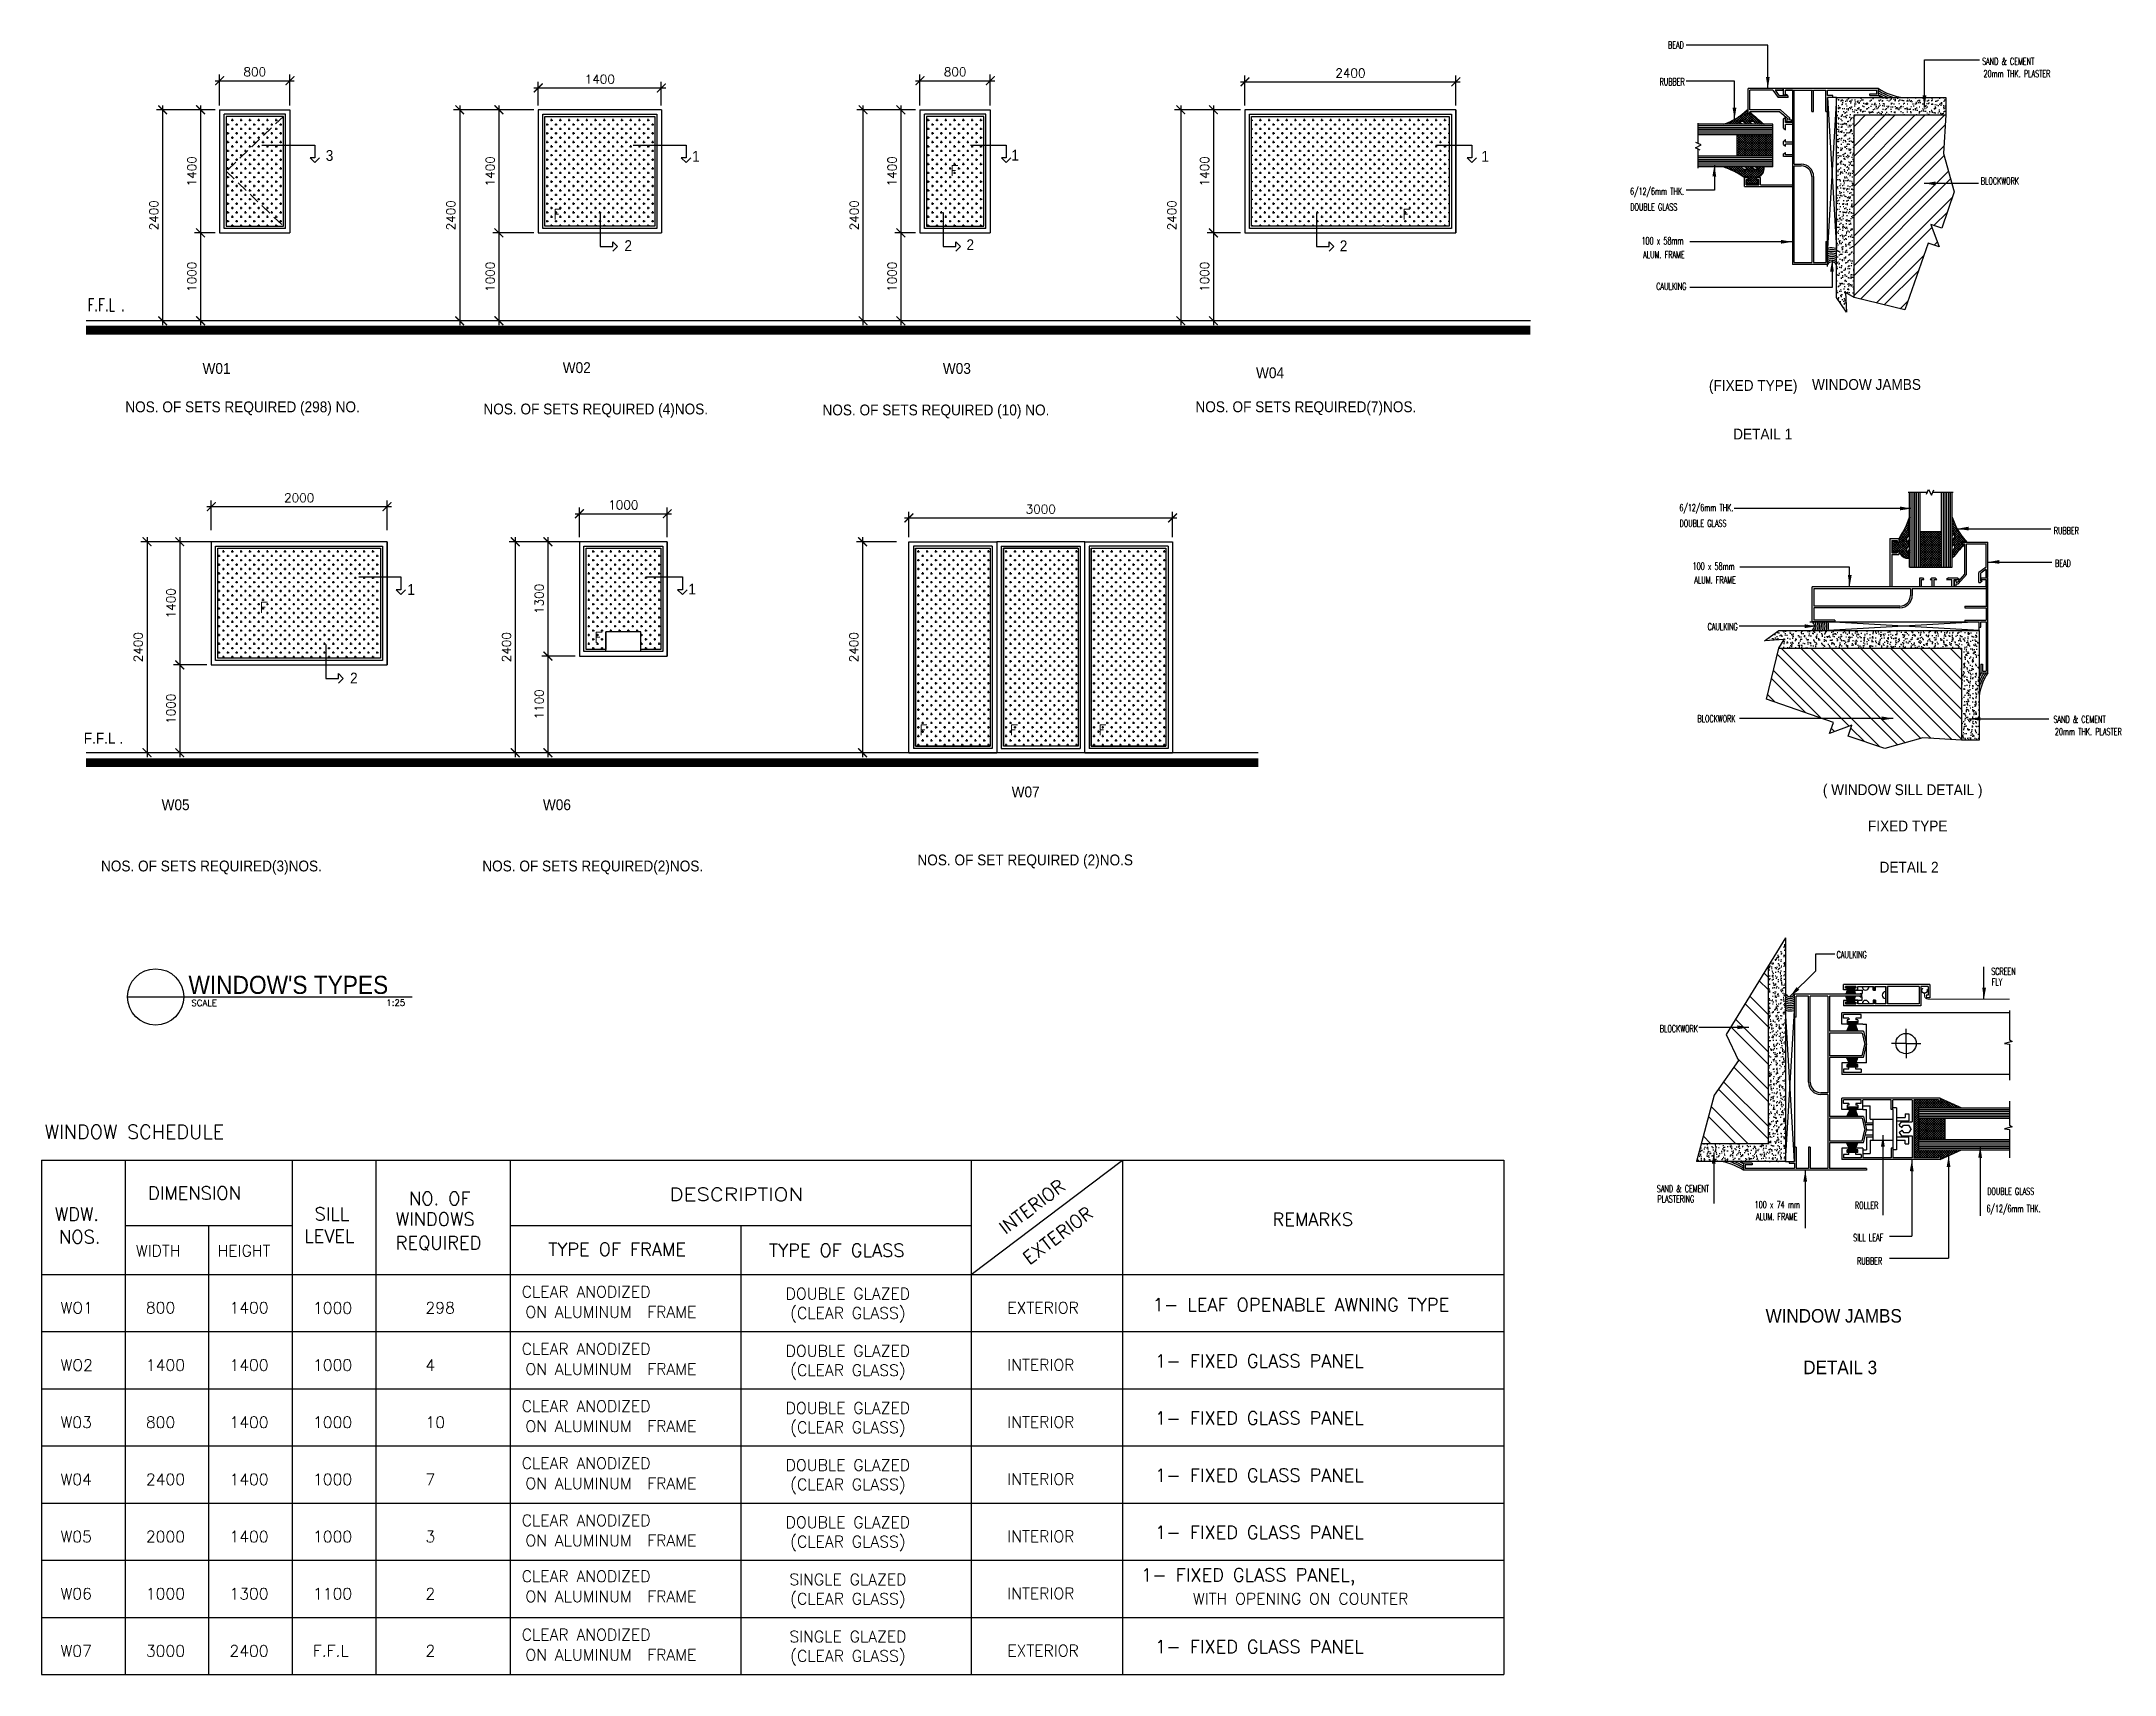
# Model space of a CAD drawing. Extents: x -1710 to 74306, y 106176 to 135285.
# Drawn here: x -1710 to 21882, y 106176 to 124750 of the extents above.
import ezdxf
from ezdxf.enums import TextEntityAlignment as Align

# ---------------------------------------------------------------- set-up
doc = ezdxf.new("R2010")
doc.units = 0
doc.header["$LTSCALE"] = 1000
doc.header["$MEASUREMENT"] = 0
doc.header["$PDMODE"] = 34
doc.linetypes.add('HIDDEN2', pattern=[0.1875, 0.125, -0.0625])
doc.layers.get('0').update_dxf_attribs({"linetype": 'CONTINUOUS'})
doc.layers.get('DEFPOINTS').update_dxf_attribs({"linetype": 'CONTINUOUS'})
for name, color, linetype in [('BORDER', 4, 'CONTINUOUS'), ('DIM', 11, 'CONTINUOUS'), ('F-NOTE', 2, 'CONTINUOUS'), ('Hatch', 11, 'CONTINUOUS'), ('JAM', 6, 'CONTINUOUS'), ('SCREEN', 6, 'HIDDEN2'), ('TABLE', 7, 'CONTINUOUS'), ('TEXT', 2, 'CONTINUOUS'), ('TEXT-T', 6, 'CONTINUOUS'), ('TXT1', 2, 'CONTINUOUS'), ('WALL', 2, 'CONTINUOUS'), ('WIN', 2, 'CONTINUOUS'), ('WinDet', 7, 'CONTINUOUS')]:
    doc.layers.add(name, color=color, linetype=linetype)
doc.styles.add('ROMANS', font='ROMANS.SHX', dxfattribs={"height": 100})
doc.styles.add('TTXT', font='swisse.ttf', dxfattribs={"width": 0.6})
doc.dimstyles.new('STANDARD in', dxfattribs={"dimtxt": 100, "dimasz": 100, "dimexe": 70, "dimexo": 50, "dimgap": 50, "dimtad": 1, "dimdec": 0, "dimzin": 0, "dimdsep": 46, "dimtxsty": 'ROMANS', "dimblk": 'ARCHTICK', "dimcen": 50, "dimdle": 50, "dimclrd": 4, "dimclre": 4, "dimclrt": 2, "dimadec": 0, "dimazin": 0, "dimtfac": 1, "dimtdec": 0, "dimtmove": 2, "dimatfit": 3, "dimldrblk": 'ARCHTICK', "dimfxl": 0, "dimtolj": 1, "dimtzin": 0, "dimarcsym": 0})
pattern_1 = [(0, (-5593.366, -2900.02), (50, 50), [25, -75]), (90, (-5580.866, -2912.52), (-50, 50), [25, -75])]
pattern_2 = [(45, (-42183.811, 156037.075), (-13.258252, 13.258252), []), (135, (-42183.811, 156037.075), (-13.258252, -13.258252), [])]
pattern_3 = [(315, (52262.576, 178949.598), (13.258252, 13.258252), []), (45, (52262.576, 178949.598), (-13.258252, 13.258252), [])]
pattern_4 = [(270, (52097.649, 165067.225), (6.25, -1e-15), [])]
pattern_5 = [(225, (84752.835, 77793.007), (13.258252, -13.258252), []), (315, (84752.835, 77793.007), (13.258252, 13.258252), [])]

msp = doc.modelspace()

# ---------------------------------------------------------------- texts
at = {"color": 4, "linetype": 'ByBlock', "style": 'ROMANS'}
for p in [(13821.8375, 122784.2503), (820.3517, 118312.2554), (4628.5422, 117971.4496), (8326.3909, 116919.2337), (9354.5378, 116919.2337), (10362.4963, 116919.2337)]:
    msp.add_text('F', height=120, dxfattribs=at).set_placement(p, align=Align.MIDDLE)
at = {"color": 4, "linetype": 'ByBlock', "insert": (8678.1061, 123280.7439), "char_height": 120, "attachment_point": 5, "style": 'ROMANS'}
msp.add_mtext('F', dxfattribs=at)
at = {"layer": 'BORDER', "color": 2, "style": 'ROMANS'}
msp.add_text('WINDOW SCHEDULE', height=160, dxfattribs=at).set_placement((-1675.0242, 112268.4662))
at = {"layer": 'F-NOTE', "color": 2, "style": 'ROMANS', "width": 0.6}
for s, p in [('BEAD', (16800.1335, 124669.7899)), ('SAND & CEMENT ', (20374.2931, 124483.7673)), ('RUBBER', (16704.4328, 124251.0187)), ('20mm THK. PLASTER', (20390.7894, 124342.3925)), ('BLOCKWORK', (20360.4761, 123122.0085)), ('6/12/6mm THK.', (16368.7537, 123005.8671)), ('DOUBLE GLASS', (16371.1934, 122826.8409)), ('100 x 58mm', (16498.6774, 122442.4586)), ('ALUM. FRAME', (16517.4311, 122283.7307)), ('CAULKING', (16666.3701, 121923.8606)), ('6/12/6mm THK.', (16929.4487, 119408.3368)), ('DOUBLE GLASS', (16931.8885, 119229.3106)), ('RUBBER', (21190.5873, 119146.5443)), ('100 x 58mm', (17080.6536, 118741.9531)), ('BEAD', (21204.5576, 118773.7954)), ('ALUM. FRAME', (17099.4073, 118583.2252)), ('CAULKING', (17250.919, 118054.6524)), ('BLOCKWORK', (17134.6038, 117008.4823)), ('SAND & CEMENT ', (21186.3724, 116998.7731)), ('20mm THK. PLASTER', (21202.8687, 116860.6208)), ('CAULKING', (18719.0719, 114324.4643)), ('SCREEN', (20478.7652, 114132.5891)), ('FLY', (20484.5221, 114010.719)), ('BLOCKWORK', (16706.8187, 113483.1766)), ('SAND & CEMENT ', (16673.4375, 111661.4918)), ('PLASTERING', (16680.4127, 111542.5478)), ('DOUBLE GLASS', (20433.3777, 111631.0094)), ('100 x 74 mm', (17787.0878, 111479.3944)), ('ALUM. FRAME', (17801.1223, 111344.4817)), ('ROLLER', (18927.0803, 111471.1646)), ('6/12/6mm THK.', (20425.0464, 111435.9689)), ('SILL LEAF', (18907.6393, 111106.0981)), ('RUBBER', (18951.705, 110838.1739))]:
    msp.add_text(s, height=80, dxfattribs=at).set_placement(p)
at = {"layer": 'TABLE', "color": 2, "style": 'ROMANS'}
for s, height, p in [('SCALE', 71.68, (-3.3753, 113778.894)), ('1:25', 71.68, (2214.841, 113781.6695)), ('DIMENSION', 148.57143, (-496.9511, 111576.8913)), ('NO. OF ', 148.57143, (2472.3802, 111515.5511)), ('WDW.', 148.57143, (-1557.7061, 111337.4405)), ('SILL', 148.57143, (1398.3662, 111340.2854)), ('WINDOWS', 148.57143, (2321.4916, 111281.2081)), ('REMARKS', 148.57143, (12299.0598, 111278.8579)), ('NOS.', 148.57143, (-1510.0567, 111079.2875)), ('LEVEL', 148.57143, (1279.8329, 111090.0687)), ('REQUIRED', 148.57143, (2321.4916, 111011.5419)), ('WIDTH', 130, (-634.0869, 110930.3692)), ('HEIGHT', 130, (294.4124, 110930.7092)), ('TYPE OF FRAME', 148.571429, (4058.1904, 110938.0597)), ('TYPE OF GLASS', 148.571429, (6570.6195, 110926.2035)), ('WO1', 130, (-1492.0727, 110282.2024)), ('800', 130, (-521.4174, 110282.2024)), ('1400', 130, (429.4397, 110282.2024)), ('1000', 130, (1380.2969, 110279.6122)), ('298', 130, (2660.605, 110282.2024)), ('CLEAR ANODIZED', 130, (3755.6334, 110463.6697)), ('EXTERIOR', 130, (9282.181, 110282.2024)), ('1- LEAF OPENABLE AWNING TYPE', 148.571429, (10935.0264, 110307.7024)), ('ON ALUMINUM  FRAME', 130, (3798.2204, 110234.3502)), ('CLEAR ANODIZED', 130, (3755.6334, 109813.6697)), ('WO2', 130, (-1492.0727, 109629.6122)), ('1400', 130, (-521.4174, 109629.6122)), ('1400', 130, (429.4397, 109629.6122)), ('1000', 130, (1380.2969, 109629.6122)), ('4', 130, (2660.605, 109629.6122)), ('ON ALUMINUM  FRAME', 130, (3798.2204, 109584.3502)), ('INTERIOR', 130, (9282.181, 109632.2024)), ('1- FIXED GLASS PANEL', 148.571429, (10963.3814, 109668.129)), ('CLEAR ANODIZED', 130, (3755.6334, 109163.6697)), ('W03', 130, (-1492.0727, 108979.6122)), ('800', 130, (-521.4174, 108979.6122)), ('1400', 130, (429.4397, 108979.6122)), ('1000', 130, (1380.2969, 108979.6122)), ('10', 130, (2660.605, 108979.6122)), ('ON ALUMINUM  FRAME', 130, (3798.2204, 108934.3502)), ('INTERIOR', 130, (9282.181, 108982.2024)), ('1- FIXED GLASS PANEL', 148.571429, (10963.3814, 109018.129)), ('CLEAR ANODIZED', 130, (3755.6334, 108513.6697)), ('W04', 130, (-1492.0727, 108329.6122)), ('2400', 130, (-521.4174, 108329.6122)), ('1400', 130, (429.4397, 108329.6122)), ('1000', 130, (1380.2969, 108329.6122)), ('7', 130, (2660.605, 108329.6122)), ('ON ALUMINUM  FRAME', 130, (3798.2204, 108284.3502)), ('INTERIOR', 130, (9282.181, 108332.2024)), ('1- FIXED GLASS PANEL', 148.571429, (10963.3814, 108368.129)), ('CLEAR ANODIZED', 130, (3755.6334, 107863.6697)), ('1- FIXED GLASS PANEL', 148.571429, (10963.3814, 107718.129)), ('W05', 130, (-1492.0727, 107679.6122)), ('2000', 130, (-521.4174, 107679.6122)), ('1400', 130, (429.4397, 107679.6122)), ('1000', 130, (1380.2969, 107679.6122)), ('3', 130, (2660.605, 107679.6122)), ('ON ALUMINUM  FRAME', 130, (3798.2204, 107634.3502)), ('INTERIOR', 130, (9282.181, 107682.2024)), ('CLEAR ANODIZED', 130, (3755.6334, 107228.2247)), ('  1- FIXED GLASS PANEL, ', 148.571429, (10599.9172, 107234.7653)), ('W06', 130, (-1492.0727, 107029.6122)), ('1000', 130, (-521.4174, 107029.6122)), ('1300', 130, (429.4397, 107029.6122)), ('1100', 130, (1380.2969, 107029.6122)), ('2', 130, (2660.605, 107029.6122)), ('ON ALUMINUM  FRAME', 130, (3798.2204, 106998.9052)), ('INTERIOR', 130, (9282.181, 107032.2024)), ('WITH OPENING ON COUNTER', 130, (11394.6399, 106971.5729)), ('CLEAR ANODIZED', 130, (3755.6334, 106563.6697)), ('W07', 130, (-1492.0727, 106379.6122)), ('3000', 130, (-521.4174, 106379.6122)), ('2400', 130, (429.4397, 106379.6122)), ('F.F.L', 130, (1380.2969, 106379.6122)), ('2', 130, (2660.605, 106379.6122)), ('ON ALUMINUM  FRAME', 130, (3798.2204, 106334.3502)), ('EXTERIOR', 130, (9282.181, 106382.2024)), ('1- FIXED GLASS PANEL', 148.571429, (10963.3814, 106418.129))]:
    msp.add_text(s, height=height, dxfattribs=at).set_placement(p)
at = {"layer": 'TABLE', "color": 2, "style": 'ROMANS', "width": 1.2}
msp.add_text('DESCRIPTION', height=148.571429, dxfattribs=at).set_placement((5437.8242, 111562.5697))
at = {"layer": 'TABLE', "color": 2, "style": 'ROMANS'}
for s, p in [('DOUBLE GLAZED', (7467.3371, 110507.0949)), ('(CLEAR GLASS)', (7467.8734, 110277.7763)), ('DOUBLE GLAZED', (7467.3371, 109857.0949)), ('(CLEAR GLASS)', (7467.8734, 109627.7763)), ('DOUBLE GLAZED', (7467.3371, 109207.0949)), ('(CLEAR GLASS)', (7467.8734, 108977.7763)), ('DOUBLE GLAZED', (7467.3371, 108557.0949)), ('(CLEAR GLASS)', (7467.8734, 108327.7763)), ('DOUBLE GLAZED', (7467.3371, 107907.0949)), ('(CLEAR GLASS)', (7467.8734, 107677.7763)), ('SINGLE GLAZED', (7467.3371, 107257.0949)), ('(CLEAR GLASS)', (7467.8734, 107027.7763)), ('SINGLE GLAZED', (7467.3371, 106607.0949)), ('(CLEAR GLASS)', (7467.8734, 106377.7763))]:
    msp.add_text(s, height=130, dxfattribs=at).set_placement(p, align=Align.MIDDLE)
at = {"layer": 'TEXT', "style": 'ROMANS'}
for s, p in [('INTERIOR', (9258.6573, 111175.1078)), ('EXTERIOR', (9529.76, 110832.1624))]:
    msp.add_text(s, height=148.57143, rotation=37.15465208, dxfattribs=at).set_placement(p)
at = {"layer": 'TEXT-T', "style": 'ROMANS', "width": 0.7}
msp.add_text('F.F.L .', height=142.5, dxfattribs=at).set_placement((-973.469, 121682.509), align=Align.CENTER)
at = {"layer": 'TXT1', "color": 6, "style": 'TTXT', "width": 0.9}
for s, height, p in [('3', 123.2431, (1525.802, 123391.5549)), ('1', 123.2431, (5695.3913, 123382.5774)), ('1', 123.2431, (9327.572, 123395.192)), ('1', 123.2431, (14677.0845, 123382.6766)), ('2', 123.2431, (4924.3023, 122365.9718)), ('2', 123.2431, (8817.0331, 122376.4833)), ('2', 123.2431, (13065.3485, 122363.786)), ('(FIXED TYPE)', 123.24312, (17266.0087, 120776.195)), ('WINDOW JAMBS', 123.24312, (18439.1749, 120787.2046)), ('DETAIL 1', 123.24312, (17542.0796, 120222.9301)), ('1', 123.2431, (2453.5773, 118455.4224)), ('1', 123.2431, (5652.5641, 118459.8088)), ('2', 123.2431, (1802.4068, 117447.9917)), ('( WINDOW SILL DETAIL )', 123.24312, (18562.5524, 116177.6445)), ('FIXED TYPE', 123.24312, (19075.9962, 115764.6937)), ('DETAIL 2', 123.24312, (19207.8582, 115296.7747)), ("WINDOW'S TYPES", 205.4052, (-36.6174, 113917.2614)), ('WINDOW JAMBS', 154.0539, (17911.2676, 110178.3872)), ('DETAIL 3', 154.0539, (18340.1679, 109591.6105))]:
    msp.add_text(s, height=height, dxfattribs=at).set_placement(p)
for s, p in [('W01', (283.0155, 120969.1532)), ('W02', (4381.9983, 120978.5177)), ('W03', (8707.7685, 120969.1532)), ('W04', (12271.5367, 120919.4274)), ('F.F.L .', (-1004.6277, 116763.5098)), ('W05', (-182.9233, 116006.6266)), ('W06', (4156.2575, 116006.6266)), ('W07', (9490.1294, 116152.3182))]:
    msp.add_text(s, height=123.24312, dxfattribs=at).set_placement(p, align=Align.CENTER)
for s, p in [('NOS. OF SETS REQUIRED (298) NO.', (578.7923, 120495.2951)), ('NOS. OF SETS REQUIRED (4)NOS.', (4598.007, 120471.0189)), ('NOS. OF SETS REQUIRED (10) NO.', (8469.2391, 120460.0205)), ('NOS. OF SETS REQUIRED(7)NOS.', (12679.0893, 120496.373)), ('NOS. OF SETS REQUIRED(3)NOS.', (224.6293, 115273.0866)), ('NOS. OF SETS REQUIRED(2)NOS.', (4563.8102, 115273.0866)), ('NOS. OF SET REQUIRED (2)NO.S', (9485.2908, 115342.0051))]:
    msp.add_text(s, height=123.24312, dxfattribs=at).set_placement(p, align=Align.BOTTOM_CENTER)
at = {"layer": 'WIN', "linetype": 'ByBlock', "style": 'ROMANS'}
msp.add_text('F', height=120, dxfattribs=at).set_placement((4160.6661, 122784.2503), align=Align.MIDDLE)

# ---------------------------------------------------------------- blocks, each defined once
blk = doc.blocks.new('_ARCHTICK')
at = {"color": 0, "linetype": 'ByBlock', "const_width": 0.15}
blk.add_lwpolyline([(-0.5, -0.5), (0.5, 0.5)], dxfattribs=at)
blk = doc.blocks.new('*D42')
at = {"layer": 'DEFPOINTS', "color": 0, "linetype": 'ByBlock'}
for p in [(2223, 119459), (223, 119141), (2223, 119141)]:
    blk.add_point(p, dxfattribs=at)
at = {"layer": 'DIM', "color": 4, "linetype": 'ByBlock', "lineweight": -2}
for p, q in [((173, 119459), (2273, 119459)), ((223, 119191), (223, 119529)), ((2223, 119191), (2223, 119529))]:
    blk.add_line(p, q, dxfattribs=at)
at = {"layer": 'DIM', "color": 4, "linetype": 'ByBlock', "lineweight": -2, "xscale": 100, "yscale": 100, "zscale": 100, "rotation": 180}
blk.add_blockref('_ARCHTICK', (223, 119459), dxfattribs=at)
at = {"layer": 'DIM', "color": 4, "linetype": 'ByBlock', "lineweight": -2, "xscale": 100, "yscale": 100, "zscale": 100}
blk.add_blockref('_ARCHTICK', (2223, 119459), dxfattribs=at)
at = {"layer": 'DIM', "color": 2, "linetype": 'ByBlock', "insert": (1223, 119559), "char_height": 100, "attachment_point": 5, "style": 'ROMANS'}
blk.add_mtext('\\A1;2000', dxfattribs=at)
blk = doc.blocks.new('*D43')
at = {"layer": 'DEFPOINTS', "color": 0, "linetype": 'ByBlock'}
for p in [(471, 119060), (-508, 116660), (634, 116660)]:
    blk.add_point(p, dxfattribs=at)
at = {"layer": 'DIM', "color": 4, "linetype": 'ByBlock', "lineweight": -2}
for p, q in [((421, 119060), (-578, 119060)), ((-508, 119110), (-508, 116610)), ((584, 116660), (-578, 116660))]:
    blk.add_line(p, q, dxfattribs=at)
at = {"layer": 'DIM', "color": 4, "linetype": 'ByBlock', "lineweight": -2, "xscale": 100, "yscale": 100, "zscale": 100}
for p, rotation in [((-508, 119060), 90), ((-508, 116660), 270)]:
    blk.add_blockref('_ARCHTICK', p, dxfattribs=dict(at, rotation=rotation))
at = {"layer": 'DIM', "color": 2, "linetype": 'ByBlock', "insert": (-608, 117860), "char_height": 100, "attachment_point": 5, "rotation": 90, "style": 'ROMANS'}
blk.add_mtext('\\A1;2400', dxfattribs=at)
blk = doc.blocks.new('*D44')
at = {"layer": 'DEFPOINTS', "color": 0, "linetype": 'ByBlock'}
for p in [(223, 119060), (-136, 117660), (223, 117660)]:
    blk.add_point(p, dxfattribs=at)
at = {"layer": 'DIM', "color": 4, "linetype": 'ByBlock', "lineweight": -2}
for p, q in [((173, 119060), (-206, 119060)), ((-136, 119110), (-136, 117610)), ((173, 117660), (-206, 117660))]:
    blk.add_line(p, q, dxfattribs=at)
at = {"layer": 'DIM', "color": 4, "linetype": 'ByBlock', "lineweight": -2, "xscale": 100, "yscale": 100, "zscale": 100}
for p, rotation in [((-136, 119060), 90), ((-136, 117660), 270)]:
    blk.add_blockref('_ARCHTICK', p, dxfattribs=dict(at, rotation=rotation))
at = {"layer": 'DIM', "color": 2, "linetype": 'ByBlock', "insert": (-236, 118360), "char_height": 100, "attachment_point": 5, "rotation": 90, "style": 'ROMANS'}
blk.add_mtext('\\A1;1400', dxfattribs=at)
blk = doc.blocks.new('*D45')
at = {"layer": 'DEFPOINTS', "color": 0, "linetype": 'ByBlock'}
for p in [(76, 117660), (-136, 116660), (76, 116660)]:
    blk.add_point(p, dxfattribs=at)
at = {"layer": 'DIM', "color": 4, "linetype": 'ByBlock', "lineweight": -2}
for p, q in [((26, 117660), (-206, 117660)), ((-136, 117710), (-136, 116610)), ((26, 116660), (-206, 116660))]:
    blk.add_line(p, q, dxfattribs=at)
at = {"layer": 'DIM', "color": 4, "linetype": 'ByBlock', "lineweight": -2, "xscale": 100, "yscale": 100, "zscale": 100}
for p, rotation in [((-136, 117660), 90), ((-136, 116660), 270)]:
    blk.add_blockref('_ARCHTICK', p, dxfattribs=dict(at, rotation=rotation))
at = {"layer": 'DIM', "color": 2, "linetype": 'ByBlock', "insert": (-236, 117160), "char_height": 100, "attachment_point": 5, "rotation": 90, "style": 'ROMANS'}
blk.add_mtext('\\A1;1000', dxfattribs=at)
blk = doc.blocks.new('*D46')
at = {"layer": 'DEFPOINTS', "color": 0, "linetype": 'ByBlock'}
for p in [(268, 122573), (101, 121573), (268, 121573)]:
    blk.add_point(p, dxfattribs=at)
at = {"layer": 'DIM', "color": 4, "linetype": 'ByBlock', "lineweight": -2}
for p, q in [((218, 122573), (31, 122573)), ((101, 122623), (101, 121523)), ((218, 121573), (31, 121573))]:
    blk.add_line(p, q, dxfattribs=at)
at = {"layer": 'DIM', "color": 4, "linetype": 'ByBlock', "lineweight": -2, "xscale": 100, "yscale": 100, "zscale": 100}
for p, rotation in [((101, 122573), 90), ((101, 121573), 270)]:
    blk.add_blockref('_ARCHTICK', p, dxfattribs=dict(at, rotation=rotation))
at = {"layer": 'DIM', "color": 2, "linetype": 'ByBlock', "insert": (1, 122073), "char_height": 100, "attachment_point": 5, "rotation": 90, "style": 'ROMANS'}
blk.add_mtext('\\A1;1000', dxfattribs=at)
blk = doc.blocks.new('*D47')
at = {"layer": 'DEFPOINTS', "color": 0, "linetype": 'ByBlock'}
for p in [(-330, 123973), (268, 123973), (268, 121573)]:
    blk.add_point(p, dxfattribs=at)
at = {"layer": 'DIM', "color": 4, "linetype": 'ByBlock', "lineweight": -2}
for p, q in [((218, 123973), (-400, 123973)), ((-330, 121523), (-330, 124023)), ((218, 121573), (-400, 121573))]:
    blk.add_line(p, q, dxfattribs=at)
at = {"layer": 'DIM', "color": 4, "linetype": 'ByBlock', "lineweight": -2, "xscale": 100, "yscale": 100, "zscale": 100}
for p, rotation in [((-330, 123973), 90), ((-330, 121573), 270)]:
    blk.add_blockref('_ARCHTICK', p, dxfattribs=dict(at, rotation=rotation))
at = {"layer": 'DIM', "color": 2, "linetype": 'ByBlock', "insert": (-430, 122773), "char_height": 100, "attachment_point": 5, "rotation": 90, "style": 'ROMANS'}
blk.add_mtext('\\A1;2400', dxfattribs=at)
blk = doc.blocks.new('*D48')
at = {"layer": 'DEFPOINTS', "color": 0, "linetype": 'ByBlock'}
for p in [(318, 123973), (101, 122573), (318, 122573)]:
    blk.add_point(p, dxfattribs=at)
at = {"layer": 'DIM', "color": 4, "linetype": 'ByBlock', "lineweight": -2}
for p, q in [((268, 123973), (31, 123973)), ((101, 124023), (101, 122523)), ((268, 122573), (31, 122573))]:
    blk.add_line(p, q, dxfattribs=at)
at = {"layer": 'DIM', "color": 4, "linetype": 'ByBlock', "lineweight": -2, "xscale": 100, "yscale": 100, "zscale": 100}
for p, rotation in [((101, 123973), 90), ((101, 122573), 270)]:
    blk.add_blockref('_ARCHTICK', p, dxfattribs=dict(at, rotation=rotation))
at = {"layer": 'DIM', "color": 2, "linetype": 'ByBlock', "insert": (1, 123273), "char_height": 100, "attachment_point": 5, "rotation": 90, "style": 'ROMANS'}
blk.add_mtext('\\A1;1400', dxfattribs=at)
blk = doc.blocks.new('*D49')
at = {"layer": 'DEFPOINTS', "color": 0, "linetype": 'ByBlock'}
for p in [(1118, 124304), (318, 123973), (1118, 123973)]:
    blk.add_point(p, dxfattribs=at)
at = {"layer": 'DIM', "color": 4, "linetype": 'ByBlock', "lineweight": -2}
for p, q in [((318, 124023), (318, 124374)), ((1118, 124023), (1118, 124374)), ((268, 124304), (1168, 124304))]:
    blk.add_line(p, q, dxfattribs=at)
at = {"layer": 'DIM', "color": 4, "linetype": 'ByBlock', "lineweight": -2, "xscale": 100, "yscale": 100, "zscale": 100, "rotation": 180}
blk.add_blockref('_ARCHTICK', (318, 124304), dxfattribs=at)
at = {"layer": 'DIM', "color": 4, "linetype": 'ByBlock', "lineweight": -2, "xscale": 100, "yscale": 100, "zscale": 100}
blk.add_blockref('_ARCHTICK', (1118, 124304), dxfattribs=at)
at = {"layer": 'DIM', "color": 2, "linetype": 'ByBlock', "insert": (718, 124404), "char_height": 100, "attachment_point": 5, "style": 'ROMANS'}
blk.add_mtext('\\A1;800', dxfattribs=at)
blk = doc.blocks.new('*D50')
at = {"layer": 'DEFPOINTS', "color": 0, "linetype": 'ByBlock'}
for p in [(11162, 119331), (8162, 119060), (11162, 119060)]:
    blk.add_point(p, dxfattribs=at)
at = {"layer": 'DIM', "color": 4, "linetype": 'ByBlock', "lineweight": -2}
for p, q in [((8162, 119110), (8162, 119401)), ((11162, 119110), (11162, 119401)), ((8112, 119331), (11212, 119331))]:
    blk.add_line(p, q, dxfattribs=at)
at = {"layer": 'DIM', "color": 4, "linetype": 'ByBlock', "lineweight": -2, "xscale": 100, "yscale": 100, "zscale": 100, "rotation": 180}
blk.add_blockref('_ARCHTICK', (8162, 119331), dxfattribs=at)
at = {"layer": 'DIM', "color": 4, "linetype": 'ByBlock', "lineweight": -2, "xscale": 100, "yscale": 100, "zscale": 100}
blk.add_blockref('_ARCHTICK', (11162, 119331), dxfattribs=at)
at = {"layer": 'DIM', "color": 2, "linetype": 'ByBlock', "insert": (9662, 119431), "char_height": 100, "attachment_point": 5, "style": 'ROMANS'}
blk.add_mtext('\\A1;3000', dxfattribs=at)
blk = doc.blocks.new('*D51')
at = {"layer": 'DEFPOINTS', "color": 0, "linetype": 'ByBlock'}
for p in [(4660, 119060), (3682, 116660), (4823, 116660)]:
    blk.add_point(p, dxfattribs=at)
at = {"layer": 'DIM', "color": 4, "linetype": 'ByBlock', "lineweight": -2}
for p, q in [((4610, 119060), (3612, 119060)), ((3682, 119110), (3682, 116610)), ((4773, 116660), (3612, 116660))]:
    blk.add_line(p, q, dxfattribs=at)
at = {"layer": 'DIM', "color": 4, "linetype": 'ByBlock', "lineweight": -2, "xscale": 100, "yscale": 100, "zscale": 100}
for p, rotation in [((3682, 119060), 90), ((3682, 116660), 270)]:
    blk.add_blockref('_ARCHTICK', p, dxfattribs=dict(at, rotation=rotation))
at = {"layer": 'DIM', "color": 2, "linetype": 'ByBlock', "insert": (3582, 117860), "char_height": 100, "attachment_point": 5, "rotation": 90, "style": 'ROMANS'}
blk.add_mtext('\\A1;2400', dxfattribs=at)
blk = doc.blocks.new('*D52')
at = {"layer": 'DEFPOINTS', "color": 0, "linetype": 'ByBlock'}
for p in [(4412, 119060), (4054, 117760), (4412, 117760)]:
    blk.add_point(p, dxfattribs=at)
at = {"layer": 'DIM', "color": 4, "linetype": 'ByBlock', "lineweight": -2}
for p, q in [((4362, 119060), (3984, 119060)), ((4054, 119110), (4054, 117710)), ((4362, 117760), (3984, 117760))]:
    blk.add_line(p, q, dxfattribs=at)
at = {"layer": 'DIM', "color": 4, "linetype": 'ByBlock', "lineweight": -2, "xscale": 100, "yscale": 100, "zscale": 100}
for p, rotation in [((4054, 119060), 90), ((4054, 117760), 270)]:
    blk.add_blockref('_ARCHTICK', p, dxfattribs=dict(at, rotation=rotation))
at = {"layer": 'DIM', "color": 2, "linetype": 'ByBlock', "insert": (3954, 118410), "char_height": 100, "attachment_point": 5, "rotation": 90, "style": 'ROMANS'}
blk.add_mtext('\\A1;1300', dxfattribs=at)
blk = doc.blocks.new('*D53')
at = {"layer": 'DEFPOINTS', "color": 0, "linetype": 'ByBlock'}
for p in [(4265, 117760), (4054, 116660), (4265, 116660)]:
    blk.add_point(p, dxfattribs=at)
at = {"layer": 'DIM', "color": 4, "linetype": 'ByBlock', "lineweight": -2}
for p, q in [((4215, 117760), (3984, 117760)), ((4054, 117810), (4054, 116610)), ((4215, 116660), (3984, 116660))]:
    blk.add_line(p, q, dxfattribs=at)
at = {"layer": 'DIM', "color": 4, "linetype": 'ByBlock', "lineweight": -2, "xscale": 100, "yscale": 100, "zscale": 100}
for p, rotation in [((4054, 117760), 90), ((4054, 116660), 270)]:
    blk.add_blockref('_ARCHTICK', p, dxfattribs=dict(at, rotation=rotation))
at = {"layer": 'DIM', "color": 2, "linetype": 'ByBlock', "insert": (3954, 117210), "char_height": 100, "attachment_point": 5, "rotation": 90, "style": 'ROMANS'}
blk.add_mtext('\\A1;1100', dxfattribs=at)
blk = doc.blocks.new('*D54')
at = {"layer": 'DEFPOINTS', "color": 0, "linetype": 'ByBlock'}
for p in [(5412, 119378), (4412, 119060), (5412, 119060)]:
    blk.add_point(p, dxfattribs=at)
at = {"layer": 'DIM', "color": 4, "linetype": 'ByBlock', "lineweight": -2}
for p, q in [((4362, 119378), (5462, 119378)), ((4412, 119110), (4412, 119448)), ((5412, 119110), (5412, 119448))]:
    blk.add_line(p, q, dxfattribs=at)
at = {"layer": 'DIM', "color": 4, "linetype": 'ByBlock', "lineweight": -2, "xscale": 100, "yscale": 100, "zscale": 100, "rotation": 180}
blk.add_blockref('_ARCHTICK', (4412, 119378), dxfattribs=at)
at = {"layer": 'DIM', "color": 4, "linetype": 'ByBlock', "lineweight": -2, "xscale": 100, "yscale": 100, "zscale": 100}
blk.add_blockref('_ARCHTICK', (5412, 119378), dxfattribs=at)
at = {"layer": 'DIM', "color": 2, "linetype": 'ByBlock', "insert": (4912, 119478), "char_height": 100, "attachment_point": 5, "style": 'ROMANS'}
blk.add_mtext('\\A1;1000', dxfattribs=at)
blk = doc.blocks.new('*D55')
at = {"layer": 'DEFPOINTS', "color": 0, "linetype": 'ByBlock'}
for p in [(8072, 119060), (7634, 116660), (8072, 116660)]:
    blk.add_point(p, dxfattribs=at)
at = {"layer": 'DIM', "color": 4, "linetype": 'ByBlock', "lineweight": -2}
for p, q in [((8022, 119060), (7564, 119060)), ((7634, 119110), (7634, 116610)), ((8022, 116660), (7564, 116660))]:
    blk.add_line(p, q, dxfattribs=at)
at = {"layer": 'DIM', "color": 4, "linetype": 'ByBlock', "lineweight": -2, "xscale": 100, "yscale": 100, "zscale": 100}
for p, rotation in [((7634, 119060), 90), ((7634, 116660), 270)]:
    blk.add_blockref('_ARCHTICK', p, dxfattribs=dict(at, rotation=rotation))
at = {"layer": 'DIM', "color": 2, "linetype": 'ByBlock', "insert": (7534, 117860), "char_height": 100, "attachment_point": 5, "rotation": 90, "style": 'ROMANS'}
blk.add_mtext('\\A1;2400', dxfattribs=at)
blk = doc.blocks.new('*D56')
at = {"layer": 'DEFPOINTS', "color": 0, "linetype": 'ByBlock'}
for p in [(9088, 124304), (8288, 123973), (9088, 123973)]:
    blk.add_point(p, dxfattribs=at)
at = {"layer": 'DIM', "color": 4, "linetype": 'ByBlock', "lineweight": -2}
for p, q in [((8288, 124023), (8288, 124374)), ((9088, 124023), (9088, 124374)), ((8238, 124304), (9138, 124304))]:
    blk.add_line(p, q, dxfattribs=at)
at = {"layer": 'DIM', "color": 4, "linetype": 'ByBlock', "lineweight": -2, "xscale": 100, "yscale": 100, "zscale": 100, "rotation": 180}
blk.add_blockref('_ARCHTICK', (8288, 124304), dxfattribs=at)
at = {"layer": 'DIM', "color": 4, "linetype": 'ByBlock', "lineweight": -2, "xscale": 100, "yscale": 100, "zscale": 100}
blk.add_blockref('_ARCHTICK', (9088, 124304), dxfattribs=at)
at = {"layer": 'DIM', "color": 2, "linetype": 'ByBlock', "insert": (8688, 124404), "char_height": 100, "attachment_point": 5, "style": 'ROMANS'}
blk.add_mtext('\\A1;800', dxfattribs=at)
blk = doc.blocks.new('*D57')
at = {"layer": 'DEFPOINTS', "color": 0, "linetype": 'ByBlock'}
for p in [(3660, 122573), (3496, 121573), (3660, 121573)]:
    blk.add_point(p, dxfattribs=at)
at = {"layer": 'DIM', "color": 4, "linetype": 'ByBlock', "lineweight": -2}
for p, q in [((3610, 122573), (3426, 122573)), ((3496, 122623), (3496, 121523)), ((3610, 121573), (3426, 121573))]:
    blk.add_line(p, q, dxfattribs=at)
at = {"layer": 'DIM', "color": 4, "linetype": 'ByBlock', "lineweight": -2, "xscale": 100, "yscale": 100, "zscale": 100}
for p, rotation in [((3496, 122573), 90), ((3496, 121573), 270)]:
    blk.add_blockref('_ARCHTICK', p, dxfattribs=dict(at, rotation=rotation))
at = {"layer": 'DIM', "color": 2, "linetype": 'ByBlock', "insert": (3396, 122073), "char_height": 100, "attachment_point": 5, "rotation": 90, "style": 'ROMANS'}
blk.add_mtext('\\A1;1000', dxfattribs=at)
blk = doc.blocks.new('*D58')
at = {"layer": 'DEFPOINTS', "color": 0, "linetype": 'ByBlock'}
for p in [(3944, 123973), (3496, 122573), (3944, 122573)]:
    blk.add_point(p, dxfattribs=at)
at = {"layer": 'WIN', "color": 4, "linetype": 'ByBlock', "lineweight": -2}
for p, q in [((3894, 123973), (3426, 123973)), ((3496, 124023), (3496, 122523)), ((3894, 122573), (3426, 122573))]:
    blk.add_line(p, q, dxfattribs=at)
at = {"layer": 'WIN', "color": 4, "linetype": 'ByBlock', "lineweight": -2, "xscale": 100, "yscale": 100, "zscale": 100}
for p, rotation in [((3496, 123973), 90), ((3496, 122573), 270)]:
    blk.add_blockref('_ARCHTICK', p, dxfattribs=dict(at, rotation=rotation))
at = {"layer": 'WIN', "color": 2, "linetype": 'ByBlock', "insert": (3396, 123273), "char_height": 100, "attachment_point": 5, "rotation": 90, "style": 'ROMANS'}
blk.add_mtext('\\A1;1400', dxfattribs=at)
blk = doc.blocks.new('*D59')
at = {"layer": 'DEFPOINTS', "color": 0, "linetype": 'ByBlock'}
for p in [(3660, 123973), (3050, 121573), (3660, 121573)]:
    blk.add_point(p, dxfattribs=at)
at = {"layer": 'DIM', "color": 4, "linetype": 'ByBlock', "lineweight": -2}
for p, q in [((3610, 123973), (2980, 123973)), ((3050, 124023), (3050, 121523)), ((3610, 121573), (2980, 121573))]:
    blk.add_line(p, q, dxfattribs=at)
at = {"layer": 'DIM', "color": 4, "linetype": 'ByBlock', "lineweight": -2, "xscale": 100, "yscale": 100, "zscale": 100}
for p, rotation in [((3050, 123973), 90), ((3050, 121573), 270)]:
    blk.add_blockref('_ARCHTICK', p, dxfattribs=dict(at, rotation=rotation))
at = {"layer": 'DIM', "color": 2, "linetype": 'ByBlock', "insert": (2950, 122773), "char_height": 100, "attachment_point": 5, "rotation": 90, "style": 'ROMANS'}
blk.add_mtext('\\A1;2400', dxfattribs=at)
blk = doc.blocks.new('*D60')
at = {"layer": 'DEFPOINTS', "color": 0, "linetype": 'ByBlock'}
for p in [(5344, 124221), (3944, 123973), (5344, 123973)]:
    blk.add_point(p, dxfattribs=at)
at = {"layer": 'DIM', "color": 4, "linetype": 'ByBlock', "lineweight": -2}
for p, q in [((3894, 124221), (5394, 124221)), ((3944, 124023), (3944, 124291)), ((5344, 124023), (5344, 124291))]:
    blk.add_line(p, q, dxfattribs=at)
at = {"layer": 'DIM', "color": 4, "linetype": 'ByBlock', "lineweight": -2, "xscale": 100, "yscale": 100, "zscale": 100, "rotation": 180}
blk.add_blockref('_ARCHTICK', (3944, 124221), dxfattribs=at)
at = {"layer": 'DIM', "color": 4, "linetype": 'ByBlock', "lineweight": -2, "xscale": 100, "yscale": 100, "zscale": 100}
blk.add_blockref('_ARCHTICK', (5344, 124221), dxfattribs=at)
at = {"layer": 'DIM', "color": 2, "linetype": 'ByBlock', "insert": (4644, 124321), "char_height": 100, "attachment_point": 5, "style": 'ROMANS'}
blk.add_mtext('\\A1;1400', dxfattribs=at)
blk = doc.blocks.new('*D35')
at = {"layer": 'DEFPOINTS', "color": 0, "linetype": 'ByBlock'}
for p in [(8238, 122573), (8070, 121573), (8238, 121573)]:
    blk.add_point(p, dxfattribs=at)
at = {"layer": 'DIM', "color": 4, "linetype": 'ByBlock', "lineweight": -2}
for p, q in [((8188, 122573), (8000, 122573)), ((8070, 122623), (8070, 121523)), ((8188, 121573), (8000, 121573))]:
    blk.add_line(p, q, dxfattribs=at)
at = {"layer": 'DIM', "color": 4, "linetype": 'ByBlock', "lineweight": -2, "xscale": 100, "yscale": 100, "zscale": 100}
for p, rotation in [((8070, 122573), 90), ((8070, 121573), 270)]:
    blk.add_blockref('_ARCHTICK', p, dxfattribs=dict(at, rotation=rotation))
at = {"layer": 'DIM', "color": 2, "linetype": 'ByBlock', "insert": (7970, 122073), "char_height": 100, "attachment_point": 5, "rotation": 90, "style": 'ROMANS'}
blk.add_mtext('\\A1;1000', dxfattribs=at)
blk = doc.blocks.new('*D36')
at = {"layer": 'DEFPOINTS', "color": 0, "linetype": 'ByBlock'}
for p in [(7640, 123973), (8238, 123973), (8238, 121573)]:
    blk.add_point(p, dxfattribs=at)
at = {"layer": 'DIM', "color": 4, "linetype": 'ByBlock', "lineweight": -2}
for p, q in [((8188, 123973), (7570, 123973)), ((7640, 121523), (7640, 124023)), ((8188, 121573), (7570, 121573))]:
    blk.add_line(p, q, dxfattribs=at)
at = {"layer": 'DIM', "color": 4, "linetype": 'ByBlock', "lineweight": -2, "xscale": 100, "yscale": 100, "zscale": 100}
for p, rotation in [((7640, 123973), 90), ((7640, 121573), 270)]:
    blk.add_blockref('_ARCHTICK', p, dxfattribs=dict(at, rotation=rotation))
at = {"layer": 'DIM', "color": 2, "linetype": 'ByBlock', "insert": (7540, 122773), "char_height": 100, "attachment_point": 5, "rotation": 90, "style": 'ROMANS'}
blk.add_mtext('\\A1;2400', dxfattribs=at)
blk = doc.blocks.new('*D37')
at = {"layer": 'DEFPOINTS', "color": 0, "linetype": 'ByBlock'}
for p in [(8288, 123973), (8070, 122573), (8288, 122573)]:
    blk.add_point(p, dxfattribs=at)
at = {"layer": 'DIM', "color": 4, "linetype": 'ByBlock', "lineweight": -2}
for p, q in [((8238, 123973), (8000, 123973)), ((8070, 124023), (8070, 122523)), ((8238, 122573), (8000, 122573))]:
    blk.add_line(p, q, dxfattribs=at)
at = {"layer": 'DIM', "color": 4, "linetype": 'ByBlock', "lineweight": -2, "xscale": 100, "yscale": 100, "zscale": 100}
for p, rotation in [((8070, 123973), 90), ((8070, 122573), 270)]:
    blk.add_blockref('_ARCHTICK', p, dxfattribs=dict(at, rotation=rotation))
at = {"layer": 'DIM', "color": 2, "linetype": 'ByBlock', "insert": (7970, 123273), "char_height": 100, "attachment_point": 5, "rotation": 90, "style": 'ROMANS'}
blk.add_mtext('\\A1;1400', dxfattribs=at)
blk = doc.blocks.new('*D38')
at = {"layer": 'DEFPOINTS', "color": 0, "linetype": 'ByBlock'}
for p in [(14386, 124291), (11986, 123973), (14386, 123973)]:
    blk.add_point(p, dxfattribs=at)
at = {"layer": 'DIM', "color": 4, "linetype": 'ByBlock', "lineweight": -2}
for p, q in [((11986, 124023), (11986, 124361)), ((14386, 124023), (14386, 124361)), ((11936, 124291), (14436, 124291))]:
    blk.add_line(p, q, dxfattribs=at)
at = {"layer": 'DIM', "color": 4, "linetype": 'ByBlock', "lineweight": -2, "xscale": 100, "yscale": 100, "zscale": 100, "rotation": 180}
blk.add_blockref('_ARCHTICK', (11986, 124291), dxfattribs=at)
at = {"layer": 'DIM', "color": 4, "linetype": 'ByBlock', "lineweight": -2, "xscale": 100, "yscale": 100, "zscale": 100}
blk.add_blockref('_ARCHTICK', (14386, 124291), dxfattribs=at)
at = {"layer": 'DIM', "color": 2, "linetype": 'ByBlock', "insert": (13186, 124391), "char_height": 100, "attachment_point": 5, "style": 'ROMANS'}
blk.add_mtext('\\A1;2400', dxfattribs=at)
blk = doc.blocks.new('*D39')
at = {"layer": 'DEFPOINTS', "color": 0, "linetype": 'ByBlock'}
for p in [(11839, 122573), (11627, 121573), (11839, 121573)]:
    blk.add_point(p, dxfattribs=at)
at = {"layer": 'DIM', "color": 4, "linetype": 'ByBlock', "lineweight": -2}
for p, q in [((11789, 122573), (11557, 122573)), ((11627, 122623), (11627, 121523)), ((11789, 121573), (11557, 121573))]:
    blk.add_line(p, q, dxfattribs=at)
at = {"layer": 'DIM', "color": 4, "linetype": 'ByBlock', "lineweight": -2, "xscale": 100, "yscale": 100, "zscale": 100}
for p, rotation in [((11627, 122573), 90), ((11627, 121573), 270)]:
    blk.add_blockref('_ARCHTICK', p, dxfattribs=dict(at, rotation=rotation))
at = {"layer": 'DIM', "color": 2, "linetype": 'ByBlock', "insert": (11527, 122073), "char_height": 100, "attachment_point": 5, "rotation": 90, "style": 'ROMANS'}
blk.add_mtext('\\A1;1000', dxfattribs=at)
blk = doc.blocks.new('*D40')
at = {"layer": 'DEFPOINTS', "color": 0, "linetype": 'ByBlock'}
for p in [(11910, 123973), (11255, 121573), (12397, 121573)]:
    blk.add_point(p, dxfattribs=at)
at = {"layer": 'DIM', "color": 4, "linetype": 'ByBlock', "lineweight": -2}
for p, q in [((11860, 123973), (11185, 123973)), ((11255, 124023), (11255, 121523)), ((12347, 121573), (11185, 121573))]:
    blk.add_line(p, q, dxfattribs=at)
at = {"layer": 'DIM', "color": 4, "linetype": 'ByBlock', "lineweight": -2, "xscale": 100, "yscale": 100, "zscale": 100}
for p, rotation in [((11255, 123973), 90), ((11255, 121573), 270)]:
    blk.add_blockref('_ARCHTICK', p, dxfattribs=dict(at, rotation=rotation))
at = {"layer": 'DIM', "color": 2, "linetype": 'ByBlock', "insert": (11155, 122773), "char_height": 100, "attachment_point": 5, "rotation": 90, "style": 'ROMANS'}
blk.add_mtext('\\A1;2400', dxfattribs=at)
blk = doc.blocks.new('*D41')
at = {"layer": 'DEFPOINTS', "color": 0, "linetype": 'ByBlock'}
for p in [(11986, 123973), (11627, 122573), (11986, 122573)]:
    blk.add_point(p, dxfattribs=at)
at = {"layer": 'DIM', "color": 4, "linetype": 'ByBlock', "lineweight": -2}
for p, q in [((11936, 123973), (11557, 123973)), ((11627, 124023), (11627, 122523)), ((11936, 122573), (11557, 122573))]:
    blk.add_line(p, q, dxfattribs=at)
at = {"layer": 'DIM', "color": 4, "linetype": 'ByBlock', "lineweight": -2, "xscale": 100, "yscale": 100, "zscale": 100}
for p, rotation in [((11627, 123973), 90), ((11627, 122573), 270)]:
    blk.add_blockref('_ARCHTICK', p, dxfattribs=dict(at, rotation=rotation))
at = {"layer": 'DIM', "color": 2, "linetype": 'ByBlock', "insert": (11527, 123273), "char_height": 100, "attachment_point": 5, "rotation": 90, "style": 'ROMANS'}
blk.add_mtext('\\A1;1400', dxfattribs=at)
blk = doc.blocks.new('*X122')
at = {"color": 0}
for p, q in [((346.41, 473.2237), (346.41, 473.2237)), ((346.41, 473.2236), (346.4104, 473.2236)), ((346.41, 473.2235), (346.4107, 473.2235)), ((346.41, 473.2234), (346.4111, 473.2234)), ((346.41, 473.2233), (346.4114, 473.2233)), ((346.41, 473.2231), (346.4118, 473.2231)), ((346.41, 473.223), (346.4121, 473.223)), ((346.41, 473.2229), (346.4124, 473.2229)), ((346.41, 473.2228), (346.4128, 473.2228)), ((346.41, 473.2226), (346.4154, 473.2226)), ((346.41, 473.2225), (346.4154, 473.2225)), ((346.41, 473.2224), (346.4154, 473.2224)), ((346.41, 473.2222), (346.4154, 473.2222)), ((346.41, 473.2221), (346.4154, 473.2221)), ((346.41, 473.222), (346.4154, 473.222)), ((346.41, 473.2219), (346.4154, 473.2219)), ((346.41, 473.2217), (346.4154, 473.2217)), ((346.41, 473.2216), (346.4154, 473.2216)), ((346.41, 473.2215), (346.4154, 473.2215)), ((346.41, 473.2214), (346.4154, 473.2214)), ((346.41, 473.2212), (346.4154, 473.2212)), ((346.41, 473.2211), (346.4154, 473.2211)), ((346.41, 473.221), (346.4154, 473.221)), ((346.41, 473.2209), (346.4154, 473.2209)), ((346.41, 473.2208), (346.4154, 473.2208)), ((346.41, 473.2206), (346.4154, 473.2206)), ((346.41, 473.2205), (346.4154, 473.2205)), ((346.41, 473.2204), (346.4154, 473.2204)), ((346.41, 473.2203), (346.4154, 473.2203)), ((346.41, 473.2201), (346.4154, 473.2201)), ((346.41, 473.22), (346.4154, 473.22)), ((346.41, 473.2199), (346.4154, 473.2199)), ((346.41, 473.2197), (346.4154, 473.2197)), ((346.41, 473.2196), (346.4154, 473.2196)), ((346.41, 473.2195), (346.4154, 473.2195)), ((346.41, 473.2194), (346.4154, 473.2194)), ((346.41, 473.2192), (346.4154, 473.2192)), ((346.41, 473.2191), (346.4154, 473.2191)), ((346.41, 473.219), (346.4154, 473.219)), ((346.41, 473.2189), (346.4154, 473.2189)), ((346.4141, 473.2236), (346.4154, 473.2236)), ((346.4141, 473.2235), (346.4154, 473.2235)), ((346.4141, 473.2234), (346.4154, 473.2234)), ((346.4141, 473.2233), (346.4154, 473.2233)), ((346.4141, 473.2231), (346.4154, 473.2231)), ((346.4141, 473.223), (346.4154, 473.223)), ((346.4141, 473.2229), (346.4154, 473.2229)), ((346.4141, 473.2228), (346.4154, 473.2228)), ((346.41, 473.2188), (346.4128, 473.2188)), ((346.41, 473.2186), (346.4125, 473.2186)), ((346.41, 473.2185), (346.4123, 473.2185)), ((346.41, 473.2184), (346.412, 473.2184)), ((346.41, 473.2183), (346.4118, 473.2183)), ((346.41, 473.2181), (346.4115, 473.2181)), ((346.41, 473.218), (346.4112, 473.218)), ((346.41, 473.2179), (346.411, 473.2179)), ((346.41, 473.2178), (346.4107, 473.2178)), ((346.41, 473.2176), (346.4105, 473.2176)), ((346.41, 473.2175), (346.4102, 473.2175)), ((346.4141, 473.2188), (346.4154, 473.2188)), ((346.4141, 473.2186), (346.4154, 473.2186)), ((346.4141, 473.2185), (346.4154, 473.2185)), ((346.4141, 473.2184), (346.4154, 473.2184)), ((346.4141, 473.2183), (346.4154, 473.2183)), ((346.4141, 473.2181), (346.4154, 473.2181)), ((346.4141, 473.218), (346.4154, 473.218)), ((346.4141, 473.2179), (346.4154, 473.2179))]:
    blk.add_line(p, q, dxfattribs=at)

# ---------------------------------------------------------------- dimensions: what is measured, and where the dimension line sits
at = {"layer": 'DIM', "linetype": 'ByBlock'}
for base, p1, p2, picture, middle in [((1118.2364, 124303.5907), (318.2564, 123973.0147), (1118.2364, 123973.0147), '*D49', (718.2464, 124403.5907)), ((5344.4828, 124221.4516), (3944.4828, 123972.9484), (5344.4828, 123972.9484), '*D60', (4644.4828, 124321.4516)), ((9087.6482, 124303.5907), (8287.6682, 123973.0147), (9087.6482, 123973.0147), '*D56', (8687.6582, 124403.5907)), ((14385.9762, 124290.8509), (11985.9762, 123972.9484), (14385.9762, 123972.9484), '*D38', (13185.9762, 124390.8509)), ((2222.5873, 119459.2723), (222.5873, 119141.3699), (2222.5873, 119141.3699), '*D42', (1222.5873, 119559.2723)), ((5412.3588, 119378.0501), (4412.3588, 119060.1477), (5412.3588, 119060.1477), '*D54', (4912.3588, 119478.0501)), ((11162.2495, 119331.4097), (8162.2295, 119060.1477), (11162.2495, 119060.1477), '*D50', (9662.2395, 119431.4097))]:
    dim = msp.add_linear_dim(base=base, p1=p1, p2=p2, dimstyle='STANDARD in', dxfattribs=at)
    dim.commit()
    dim.dimension.update_dxf_attribs({"geometry": picture, "text_midpoint": middle})
for base, p1, p2, picture, middle in [((-329.582, 123972.9147), (268.2564, 121572.9484), (268.2564, 123972.9147), '*D47', (-429.582, 122772.9316)), ((100.9223, 122572.9947), (318.2564, 123973.0147), (318.2564, 122572.9947), '*D48', (0.9223, 123273.0047)), ((3050.4603, 121572.9484), (3660.3465, 123972.9484), (3660.3465, 121572.9484), '*D59', (2950.4603, 122772.9484)), ((7639.8298, 123972.9147), (8237.6682, 121572.9484), (8237.6682, 123972.9147), '*D36', (7539.8298, 122772.9316)), ((8070.3341, 122572.9947), (8287.6682, 123973.0147), (8287.6682, 122572.9947), '*D37', (7970.3341, 123273.0047)), ((11255.1359, 121572.9484), (11909.8487, 123972.9484), (12397.0344, 121572.9484), '*D40', (11155.1359, 122772.9484)), ((11627.2158, 122572.9484), (11985.9762, 123972.9484), (11985.9762, 122572.9484), '*D41', (11527.2158, 123272.9484)), ((100.9223, 121572.9484), (268.2564, 122572.9947), (268.2564, 121572.9484), '*D46', (0.9223, 122072.9716)), ((3496.2102, 121572.9484), (3660.3465, 122572.9484), (3660.3465, 121572.9484), '*D57', (3396.2102, 122072.9484)), ((8070.3341, 121572.9484), (8237.6682, 122572.9947), (8237.6682, 121572.9484), '*D35', (7970.3341, 122072.9716)), ((11627.2158, 121572.9484), (11838.9638, 122572.9484), (11838.9638, 121572.9484), '*D39', (11527.2158, 122072.9484)), ((-508.2529, 116660.1477), (470.5173, 119060.1477), (633.6456, 116660.1477), '*D43', (-608.2529, 117860.1477)), ((-136.1731, 117660.1477), (222.5873, 119060.1477), (222.5873, 117660.1477), '*D44', (-236.1731, 118360.1477)), ((3681.5186, 116660.1477), (4660.2888, 119060.1477), (4823.4171, 116660.1477), '*D51', (3581.5186, 117860.1477)), ((4053.5984, 117760.1477), (4412.3588, 119060.1477), (4412.3588, 117760.1477), '*D52', (3953.5984, 118410.1477)), ((7633.8342, 116660.1476), (8072.1569, 119060.1477), (8072.1569, 116660.1476), '*D55', (7533.8342, 117860.1476)), ((4053.5984, 116660.1477), (4265.3465, 117760.1477), (4265.3465, 116660.1477), '*D53', (3953.5984, 117210.1477)), ((-136.1731, 116660.1477), (75.5749, 117660.1477), (75.5749, 116660.1477), '*D45', (-236.1731, 117160.1477))]:
    dim = msp.add_linear_dim(base=base, p1=p1, p2=p2, angle=90, dimstyle='STANDARD in', dxfattribs=at)
    dim.commit()
    dim.dimension.update_dxf_attribs({"geometry": picture, "text_midpoint": middle})
at = {"layer": 'WIN', "linetype": 'ByBlock'}
dim = msp.add_linear_dim(base=(3496.2102, 122572.9484), p1=(3944.4828, 123972.9484), p2=(3944.4828, 122572.9484), angle=90, dimstyle='STANDARD in', dxfattribs=at)
dim.commit()
dim.dimension.update_dxf_attribs({"geometry": '*D58', "text_midpoint": (3396.2102, 123272.9484)})

# ---------------------------------------------------------------- hatches: boundary and pattern name
at = {"layer": 'Hatch', "linetype": 'Continuous'}
h = msp.add_hatch(dxfattribs=at)
h.set_pattern_fill('AR-SAND', color=4, scale=35, style=0)
h.set_pattern_definition([(142.5, (73219.09, 162133.98), (2.204768, 67.43883), [0, -53.2, 0, -59.5, 0, -56.875]), (172.5, (73219.09, 162133.98), (-61.94218, 98.77511), [0, -28.7, 0, -47.95, 0, -18.375]), (212.5, (73262.14, 162133.98), (-108.994965, 0.198067), [0, -17.5, 0, -63, 0, -82.25]), (222.5, (73262.14, 162133.98), (-105.21443, 30.71864), [0, -8.75, 0, -41.3, 0, -47.25])])
h.paths.add_polyline_path([(18716.9249, 121837.5953), (18831.1464, 121672.0495), (18819.0741, 121895.2735), (18916.9249, 121837.5953), (18916.9249, 123914.2178), (19963.3248, 123914.2178), (19963.3248, 124114.2178), (18716.9249, 124114.2178)])
at = {"layer": 'Hatch', "linetype": 'ByBlock'}
h = msp.add_hatch(dxfattribs=at)
h.set_pattern_fill('CROSS', color=256, scale=200, style=0)
h.set_pattern_definition([(0, (0, -4993.845), (50, 50), [25, -75]), (90, (12.5, -5006.345), (-50, 50), [25, -75])])
h.paths.add_polyline_path([(1043.2364, 122647.9947), (1043.2364, 123897.9947), (393.2564, 123897.9947), (393.2564, 122647.9947)])
h = msp.add_hatch(dxfattribs=at)
h.set_pattern_fill('CROSS', color=256, scale=200, style=0)
h.set_pattern_definition([(0, (-2666.464, -4993.845), (50, 50), [25, -75]), (90, (-2653.964, -5006.345), (-50, 50), [25, -75])])
h.paths.add_polyline_path([(4019.4828, 122647.9484), (4019.4828, 123897.9484), (5269.4828, 123897.9484), (5269.4828, 122647.9484)])
h = msp.add_hatch(dxfattribs=at)
h.set_pattern_fill('CROSS', color=256, scale=200, style=0)
h.set_pattern_definition([(0, (-5080.767, -4993.845), (50, 50), [25, -75]), (90, (-5068.267, -5006.345), (-50, 50), [25, -75])])
h.paths.add_polyline_path([(9012.6482, 122647.9947), (9012.6482, 123897.9947), (8362.6682, 123897.9947), (8362.6682, 122647.9947)])
h = msp.add_hatch(dxfattribs=at)
h.set_pattern_fill('CROSS', color=256, scale=200, style=0)
h.set_pattern_definition([(0, (-7400.8, -4993.845), (50, 50), [25, -75]), (90, (-7388.3, -5006.345), (-50, 50), [25, -75])])
h.paths.add_polyline_path([(12060.9762, 122647.9484), (12060.9762, 123897.9484), (14310.9762, 123897.9484), (14310.9762, 122647.9484)])
at = {"layer": 'Hatch'}
h = msp.add_hatch(dxfattribs=at)
h.set_pattern_fill('NET', color=11, scale=150, angle=45, style=0)
h.set_pattern_definition(pattern_2)
h.paths.add_polyline_path([(17725.9585, 123838.2647), (17773.7705, 123838.2647), (17808.7757, 123809.4678), (17892.9249, 123809.4678, -0.0075294573), (17739.8131, 123941.0928), (17739.8131, 123922.0845), (17701.7866, 123922.0845), (17701.7866, 123973.832, -0.1227107211), (17427.1749, 123809.4678), (17643.0731, 123809.4678), (17607.1029, 123839.0586), (17654.9149, 123839.0586), (17690.8852, 123809.4678), (17760.9637, 123809.4678)])
at = {"layer": 'Hatch', "linetype": 'Continuous'}
h = msp.add_hatch(dxfattribs=at)
h.set_pattern_fill('ANSI32', color=4, scale=640, angle=90, style=0)
h.set_pattern_definition([(45, (73219.1, 162133.98), (169.7056, -169.7056), []), (45, (73219.1, 162247.12), (169.7056, -169.7056), [])])
h.paths.add_polyline_path([(18916.9249, 121837.5953), (19495.1236, 121696.1818), (19760.7144, 122456.3501), (19887.4737, 122414.1186), (19790.8952, 122667.508), (19917.6545, 122625.2764), (20056.4861, 123041.5591), (19935.763, 123475.941), (19963.3248, 123914.2178), (18916.9249, 123914.2178)])
at = {"layer": 'Hatch'}
h = msp.add_hatch(dxfattribs=at)
h.set_pattern_fill('NET', color=11, scale=150, angle=45, style=0)
h.set_pattern_definition(pattern_2)
h.paths.add_polyline_path([(17589.1749, 123687.9678), (17589.1749, 123444.9678), (17994.1749, 123444.9678), (17994.1749, 123687.9678)])
h = msp.add_hatch(dxfattribs=at)
h.set_pattern_fill('NET', color=11, scale=150, angle=45, style=0)
h.set_pattern_definition(pattern_2)
h.paths.add_polyline_path([(17718.24, 123207.9513), (17718.24, 123176.1313), (17696.6728, 123176.1313), (17696.6728, 123128.2003), (17825.927, 123128.2003), (17825.927, 123176.1313), (17807.0153, 123176.1313), (17807.0153, 123204.4755, 0.4233282261), (17892.9249, 123323.4678), (17793.9722, 123323.4678), (17831.8609, 123292.2989), (17784.0489, 123292.2989), (17746.1602, 123323.4678), (17676.0817, 123323.4678), (17712.052, 123293.8771), (17664.2399, 123293.8771), (17628.2696, 123323.4678), (17427.1749, 123323.4678, -0.0675395904), (17661.4011, 123207.9513)])
h = msp.add_hatch(dxfattribs=at)
h.set_pattern_fill('NET', color=11, scale=150, angle=-45, style=0)
h.set_pattern_definition(pattern_3)
h.paths.add_polyline_path([(19433.4526, 119047.5474), (19401.6326, 119047.5474), (19401.6326, 119069.1146), (19353.7016, 119069.1146), (19353.7016, 118939.8604), (19401.6326, 118939.8604), (19401.6326, 118958.772), (19429.9767, 118958.772, 0.4233282261), (19548.9691, 118872.8625), (19548.9691, 118971.8151), (19517.8002, 118933.9264), (19517.8002, 118981.7385), (19548.9691, 119019.6272), (19548.9691, 119089.7057), (19519.3784, 119053.7354), (19519.3784, 119101.5474), (19548.9691, 119137.5177), (19548.9691, 119338.6125, -0.0675395904), (19433.4526, 119104.3863)])
h = msp.add_hatch(dxfattribs=at)
h.set_pattern_fill('NET', color=11, scale=150, angle=-45, style=0)
h.set_pattern_definition(pattern_3)
h.paths.add_polyline_path([(19913.4691, 119176.6125), (19670.4691, 119176.6125), (19670.4691, 118771.6125), (19913.4691, 118771.6125)])
h = msp.add_hatch(dxfattribs=at)
h.set_pattern_fill('NET', color=11, scale=150, angle=-45, style=0)
h.set_pattern_definition(pattern_3)
h.paths.add_polyline_path([(20063.7659, 119039.8289), (20063.7659, 118992.0168), (20034.9691, 118957.0116), (20034.9691, 118872.8625, -0.0075294573), (20166.5941, 119025.9742), (20147.5858, 119025.9742), (20147.5858, 119064.0007), (20199.3333, 119064.0007, -0.1227107211), (20034.9691, 119338.6125), (20034.9691, 119122.7142), (20064.5599, 119158.6845), (20064.5599, 119110.8724), (20034.9691, 119074.9022), (20034.9691, 119004.8237)])
at = {"layer": 'Hatch', "linetype": 'ByBlock'}
h = msp.add_hatch(dxfattribs=at)
h.set_pattern_fill('CROSS', color=256, scale=200, style=0)
h.set_pattern_definition([(0, (0, -2900.02), (50, 50), [25, -75]), (90, (12.5, -2912.52), (-50, 50), [25, -75])])
h.paths.add_polyline_path([(297.5873, 118985.1477), (2147.5873, 118985.1477), (2147.5873, 117735.1477), (297.5873, 117735.1477)])
h = msp.add_hatch(dxfattribs=at)
h.set_pattern_fill('CROSS', color=256, scale=200, style=0)
h.set_pattern_definition([(0, (-2692.763, -2900.02), (50, 50), [25, -75]), (90, (-2680.263, -2912.52), (-50, 50), [25, -75])])
h.paths.add_polyline_path([(4487.3588, 118985.1477), (5337.3588, 118985.1477), (5337.3588, 117835.1477), (5112.3588, 117835.1477), (5112.3588, 118035.1477), (4712.3588, 118035.1477), (4712.3588, 117835.1477), (4487.3588, 117835.1477)])
h = msp.add_hatch(dxfattribs=at)
h.set_pattern_fill('CROSS', color=256, scale=200, style=0)
h.set_pattern_definition(pattern_1)
h.paths.add_polyline_path([(8236.0062, 118988.4207), (9087.2295, 118988.4207), (9087.2295, 116736.0917), (8236.0062, 116736.0917)])
h = msp.add_hatch(dxfattribs=at)
h.set_pattern_fill('CROSS', color=256, scale=200, style=0)
h.set_pattern_definition(pattern_1)
h.paths.add_polyline_path([(10236.0062, 118988.4207), (11087.2295, 118988.4207), (11087.2295, 116736.0917), (10236.0062, 116736.0917)])
h.paths.add_polyline_path([(9237.2295, 118988.4207), (10088.4528, 118988.4207), (10088.4528, 116736.0917), (9237.2295, 116736.0917)])
at = {"layer": 'Hatch', "linetype": 'Continuous'}
h = msp.add_hatch(dxfattribs=at)
h.set_pattern_fill('AR-SAND', color=4, scale=35, angle=-90, style=0)
h.set_pattern_definition([(52.5, (58359.483, 63546.7), (67.43883, -2.204768), [0, -53.2, 0, -59.5, 0, -56.875]), (82.5, (58359.48, 63546.7), (98.77511, 61.94218), [0, -28.7, 0, -47.95, 0, -18.375]), (122.5, (58359.483, 63503.65), (0.198067, 108.994965), [0, -17.5, 0, -63, 0, -82.25]), (132.5, (58359.48, 63503.65), (30.71864, 105.21443), [0, -8.75, 0, -41.3, 0, -47.25])])
h.paths.add_polyline_path([(18063.0966, 118048.8625), (17897.5507, 117934.6409), (18120.7748, 117946.7133), (18063.0966, 117848.8625), (20139.7191, 117848.8625), (20139.7191, 116802.4626), (20339.7191, 116802.4626), (20339.7191, 118048.8625)])
h = msp.add_hatch(dxfattribs=at)
h.set_pattern_fill('ANSI32', color=4, scale=640, style=0)
h.set_pattern_definition([(315, (58359.48, 63546.7), (-169.7056, -169.7056), []), (315, (58472.62, 63546.7), (-169.7056, -169.7056), [])])
h.paths.add_polyline_path([(18063.0966, 117848.8625), (17921.6831, 117270.6638), (18681.8514, 117005.0729), (18639.6198, 116878.3136), (18893.0092, 116974.8922), (18850.7777, 116848.1329), (19267.0603, 116709.3012), (19701.4423, 116830.0244), (20139.7191, 116802.4626), (20139.7191, 117848.8625)])
h = msp.add_hatch(dxfattribs=at)
h.set_pattern_fill('AR-SAND', color=4, scale=35, angle=-90, style=0)
h.set_pattern_definition([(307.5, (50803.29, 182217.93), (67.43883, 2.204768), [0, -53.2, 0, -59.5, 0, -56.875]), (277.5, (50803.29, 182217.93), (98.77511, -61.94218), [0, -28.7, 0, -47.95, 0, -18.375]), (237.5, (50803.29, 182260.98), (0.198067, -108.994965), [0, -17.5, 0, -63, 0, -82.25]), (227.5, (50803.29, 182260.98), (30.71864, -105.21443), [0, -8.75, 0, -41.3, 0, -47.25])])
h.paths.add_polyline_path([(17939.0156, 112212.1234), (17176.7617, 112212.1234), (17123.3006, 112012.1234), (18139.0156, 112012.1234), (18139.0156, 114553.0445), (17939.0156, 114228.5601)])
h = msp.add_hatch(dxfattribs=at)
h.set_pattern_fill('ANSI32', color=4, scale=800, angle=-90, style=0)
h.set_pattern_definition([(315, (50803.3, 182217.93), (212.132, 212.132), []), (315, (50803.3, 182076.5), (212.132, 212.132), [])])
h.paths.add_polyline_path([(17176.7617, 112212.1234), (17939.0156, 112212.1234), (17939.0156, 114228.5601), (17462.5254, 113455.492), (17600.7061, 113157.7202), (17324.3446, 112764.2362)])
at = {"layer": 'Hatch'}
h = msp.add_hatch(dxfattribs=at)
h.set_pattern_fill('LINE', color=11, scale=50, angle=-90, style=0)
h.set_pattern_definition(pattern_4)
h.paths.add_polyline_path([(18937.0156, 114000.1234), (18821.0156, 114000.1234), (18821.0156, 113984.1234), (18841.0156, 113984.1234), (18841.0156, 113962.1234), (18824.1025, 113912.1234), (18933.9287, 113912.1234), (18917.6921, 113960.1234), (18917.0156, 113960.1234), (18917.0156, 113984.1234), (18937.0156, 113984.1234)])
h = msp.add_hatch(dxfattribs=at)
h.set_pattern_fill('LINE', color=11, scale=50, angle=-90, style=0)
h.set_pattern_definition(pattern_4)
h.paths.add_polyline_path([(18933.9287, 113892.1234), (18824.1025, 113892.1234), (18841.0156, 113842.1234), (18841.0156, 113820.1234), (18821.0156, 113820.1234), (18821.0156, 113804.1234), (18937.0156, 113804.1234), (18937.0156, 113820.1234), (18917.0156, 113820.1234), (18917.0156, 113844.1234), (18917.6921, 113844.1234)])
h = msp.add_hatch(dxfattribs=at)
h.set_pattern_fill('LINE', color=11, scale=50, angle=-90, style=0)
h.set_pattern_definition([(90, (52097.649, 59677.022), (6.25, -1e-15), [])])
h.paths.add_polyline_path([(18959.0156, 112522.1234), (18831.9707, 112522.1234), (18861.0156, 112582.1234), (18861.0156, 112604.1234), (18841.0156, 112604.1234), (18841.0156, 112630.1234), (18957.0156, 112630.1234), (18957.0156, 112604.1234), (18937.0156, 112604.1234), (18937.0156, 112582.1234)])
h = msp.add_hatch(dxfattribs=at)
h.set_pattern_fill('NET', color=11, scale=150, angle=225, style=0)
h.set_pattern_definition(pattern_5)
h.paths.add_polyline_path([(19649.0156, 112622.1234), (20139.0156, 112622.1234), (19899.0156, 112732.1234), (19899.0156, 112692.1234), (19879.0156, 112692.1234), (19879.0156, 112712.1234), (19599.0156, 112712.1234), (19599.0156, 112052.1234), (19879.0156, 112052.1234), (19879.0156, 112072.1234), (19899.0156, 112072.1234), (19899.0156, 112032.1234), (20139.0156, 112142.1234), (19649.0156, 112142.1234)])
h = msp.add_hatch(dxfattribs=at)
h.set_pattern_fill('NET', color=11, scale=150, angle=225, style=0)
h.set_pattern_definition(pattern_5)
h.paths.add_polyline_path([(19949.0156, 112502.1234), (19649.0156, 112502.1234), (19649.0156, 112262.1234), (19949.0156, 112262.1234)])
h = msp.add_hatch(dxfattribs=at)
h.set_pattern_fill('LINE', color=11, scale=50, angle=-90, style=0)
h.set_pattern_definition(pattern_4)
h.paths.add_polyline_path([(18959.0156, 112222.1234), (18831.9707, 112222.1234), (18861.0156, 112162.1234), (18861.0156, 112140.1234), (18841.0156, 112140.1234), (18841.0156, 112114.1234), (18957.0156, 112114.1234), (18957.0156, 112140.1234), (18937.0156, 112140.1234), (18937.0156, 112162.1234)])

# ---------------------------------------------------------------- linework, layer by layer
at = {"layer": 'Hatch', "color": 4}
for p, q in [((17937.2793, 124708.5878), (17005.4557, 124708.5878)), ((17937.2793, 124216.9665), (17937.2793, 124708.5878)), ((19719.5203, 124000.3933), (19719.5203, 124539.7628)), ((19719.5203, 124539.7628), (20345.2611, 124539.7628)), ((17557.9532, 124298.0232), (17005.4557, 124298.0232)), ((17557.9532, 123867.3217), (17557.9532, 124298.0232)), ((17328.3418, 123343.7178), (17328.3418, 123058.1508)), ((17328.3418, 123058.1508), (17005.4557, 123058.1508)), ((19716.4293, 123136.5526), (20335.3147, 123136.5526)), ((18214.7221, 122470.1553), (17046.9275, 122470.1553)), ((18667.6429, 122260.3397), (18667.6429, 121952.9277)), ((18667.6429, 121952.9277), (17046.9275, 121952.9277)), ((19569.2191, 119437.4456), (17553.5756, 119437.4456)), ((20092.823, 119207.8341), (21157.1581, 119207.8341)), ((18867.3062, 118772.4163), (17615.9784, 118772.4163)), ((18867.3062, 118551.0653), (18867.3062, 118772.4163)), ((20442.4678, 118828.5081), (21168.3639, 118828.5081)), ((18485.8409, 118098.1445), (17608.8663, 118098.1445)), ((19362.0539, 117049.3581), (17612.3836, 117049.3581)), ((20225.8945, 117046.267), (21134.5095, 117046.267)), ((18481.5623, 114372.4844), (18698.8393, 114372.4844)), ((18481.5623, 114179.4894), (18481.5623, 114372.4844)), ((20396.1402, 113858.2004), (20396.1402, 114224.5239)), ((18188.1851, 113886.1122), (18481.5623, 114179.4894)), ((17720.3673, 113535.7659), (17151.3369, 113535.7659)), ((19246.6112, 112308.6693), (19246.6112, 111400.1517)), ((17322.158, 112114.5542), (17322.158, 111532.3831)), ((19994.0479, 112076.7651), (19994.0479, 110912.5103)), ((20353.6649, 112182.1234), (20353.6649, 111391.0523)), ((18362.9055, 111910.8993), (18362.9055, 111250.9836)), ((19575.2315, 112030.2062), (19575.2315, 111162.1007)), ((19322.1981, 111162.1007), (19575.2315, 111162.1007)), ((19322.1981, 110912.5103), (19994.0479, 110912.5103))]:
    msp.add_line(p, q, dxfattribs=at)
at = {"layer": 'Hatch'}
for p, q in [((18616.9249, 124114.2178), (18716.9249, 122395.9252)), ((18716.9249, 124114.2178), (18616.9249, 122396.6826)), ((18716.9249, 124114.2178), (18676.9249, 124114.2178)), ((20339.7191, 118148.8625), (18621.4265, 118048.8625)), ((20339.7191, 118048.8625), (18622.1839, 118148.8625)), ((20339.7191, 118048.8625), (20339.7191, 118088.8625)), ((18139.0156, 114553.0445), (17462.5254, 113455.492)), ((18239.0156, 112012.1234), (18139.0156, 113730.4161)), ((18139.0156, 112012.1234), (18239.0156, 113729.6587)), ((20685.8409, 113727.3489), (20685.8409, 113393.994)), ((18861.0156, 113552.1234), (18831.9707, 113492.1234)), ((18957.0156, 113600.1234), (18841.0156, 113600.1234)), ((18841.0156, 113600.1234), (18841.0156, 113574.1234)), ((18841.0156, 113574.1234), (18861.0156, 113574.1234)), ((18861.0156, 113574.1234), (18861.0156, 113552.1234)), ((18937.0156, 113574.1234), (18937.0156, 113552.1234)), ((18957.0156, 113574.1234), (18937.0156, 113574.1234)), ((18937.0156, 113552.1234), (18959.0156, 113492.1234)), ((18957.0156, 113600.1234), (18957.0156, 113574.1234)), ((17462.5254, 113455.492), (17600.7061, 113157.7202)), ((20716.9133, 113376.1783), (20627.8807, 113353.504)), ((20627.8807, 113353.504), (20685.8409, 113346.2874)), ((20685.8409, 113393.994), (20716.9133, 113376.1783)), ((20685.8409, 113346.2874), (20685.8409, 112934.0983)), ((17600.7061, 113157.7202), (17324.3446, 112764.2362)), ((18861.0156, 113132.1234), (18831.9707, 113192.1234)), ((18841.0156, 113110.1234), (18861.0156, 113110.1234)), ((18841.0156, 113084.1234), (18841.0156, 113110.1234)), ((18957.0156, 113084.1234), (18841.0156, 113084.1234)), ((18861.0156, 113110.1234), (18861.0156, 113132.1234)), ((18937.0156, 113132.1234), (18959.0156, 113192.1234)), ((18937.0156, 113110.1234), (18937.0156, 113132.1234)), ((18957.0156, 113110.1234), (18937.0156, 113110.1234)), ((18957.0156, 113084.1234), (18957.0156, 113110.1234)), ((17324.3446, 112764.2362), (17123.3006, 112012.1234)), ((18861.0156, 112582.1234), (18831.9707, 112522.1234)), ((18841.0156, 112630.1234), (18841.0156, 112604.1234)), ((18957.0156, 112630.1234), (18841.0156, 112630.1234)), ((18841.0156, 112604.1234), (18861.0156, 112604.1234)), ((18861.0156, 112604.1234), (18861.0156, 112582.1234)), ((18957.0156, 112604.1234), (18937.0156, 112604.1234)), ((18937.0156, 112604.1234), (18937.0156, 112582.1234)), ((18937.0156, 112582.1234), (18959.0156, 112522.1234)), ((18957.0156, 112630.1234), (18957.0156, 112604.1234)), ((20685.8409, 112698.5521), (20685.8409, 112423.994)), ((20716.9133, 112406.1783), (20627.8807, 112383.504)), ((20627.8807, 112383.504), (20685.8409, 112376.2874)), ((20685.8409, 112423.994), (20716.9133, 112406.1783)), ((20685.8409, 112376.2874), (20685.8409, 112054.0228)), ((18861.0156, 112162.1234), (18831.9707, 112222.1234)), ((18841.0156, 112114.1234), (18841.0156, 112140.1234)), ((18841.0156, 112140.1234), (18861.0156, 112140.1234)), ((18957.0156, 112114.1234), (18841.0156, 112114.1234)), ((18861.0156, 112140.1234), (18861.0156, 112162.1234)), ((18937.0156, 112162.1234), (18959.0156, 112222.1234)), ((18937.0156, 112140.1234), (18937.0156, 112162.1234)), ((18957.0156, 112140.1234), (18937.0156, 112140.1234)), ((18957.0156, 112114.1234), (18957.0156, 112140.1234)), ((18139.0156, 112012.1234), (18179.0156, 112012.1234))]:
    msp.add_line(p, q, dxfattribs=at)
for points in [[(19963.3248, 124114.2178), (19963.3248, 123914.2178), (19935.763, 123475.941), (20056.4861, 123041.5591), (19917.6545, 122625.2764), (19790.8952, 122667.508), (19887.4737, 122414.1186), (19760.7144, 122456.3501), (19495.1236, 121696.1818), (18916.9249, 121837.5953), (18819.0741, 121895.2735), (18831.1464, 121672.0495), (18716.9249, 121837.5953)], [(20339.7191, 116802.4626), (20139.7191, 116802.4626), (19701.4423, 116830.0244), (19267.0603, 116709.3012), (18850.7777, 116848.1329), (18893.0092, 116974.8922), (18639.6198, 116878.3136), (18681.8514, 117005.0729), (17921.6831, 117270.6638), (18063.0966, 117848.8625), (18120.7748, 117946.7133), (17897.5507, 117934.6409), (18063.0966, 118048.8625)]]:
    msp.add_lwpolyline(points, dxfattribs=at)
at = {"layer": 'Hatch', "linetype": 'ByBlock'}
for points in [[(4487.3588, 118985.1477), (5337.3588, 118985.1477), (5337.3588, 117835.1477), (5112.3588, 117835.1477), (5112.3588, 118035.1477), (4712.3588, 118035.1477), (4712.3588, 117835.1477), (4487.3588, 117835.1477)], [(8236.0062, 118988.4207), (9087.2295, 118988.4207), (9087.2295, 116736.0917), (8236.0062, 116736.0917)], [(9237.2295, 118988.4207), (10088.4528, 118988.4207), (10088.4528, 116736.0917), (9237.2295, 116736.0917)], [(10236.0062, 118988.4207), (11087.2295, 118988.4207), (11087.2295, 116736.0917), (10236.0062, 116736.0917)]]:
    msp.add_lwpolyline(points, close=True, dxfattribs=at)
at = {"layer": 'Hatch'}
for centre, radius, start, end in [((19576.8973, 124766.2401), 738.517, 238.84813402, 241.99180678), ((19555.9738, 124766.2401), 658.517, 236.95902945, 261.9463275), ((19555.9738, 124766.2401), 678.517, 238.05080188, 253.93573549), ((19555.9738, 124766.2401), 698.517, 239.06829653, 248.97721986), ((19555.9738, 124766.2401), 718.517, 240.01929845, 245.15605856), ((18217.4249, 122214.7178), 0.5, 180, 270), ((18665.3343, 122186.295), 215.8852, 76.17410474, 102.95800252), ((18665.3343, 122186.295), 195.8852, 74.72978648, 104.3078338), ((18665.3343, 122186.295), 175.8852, 72.94319419, 105.97589712), ((18665.3343, 122186.295), 155.8852, 70.67340341, 108.09209064), ((18665.3343, 122186.295), 135.8852, 67.68718646, 110.87020873), ((18665.3343, 122186.295), 115.8852, 63.56469306, 114.69172411), ((18665.3343, 122186.295), 95.8852, 57.44932109, 120.32261231), ((18665.3343, 122186.295), 75.8852, 47.16804104, 129.63759245), ((18665.3343, 122186.295), 55.8852, 22.60853901, 150.02337316), ((18440.2191, 118548.3625), 0.5, 90, 180), ((18411.7962, 118100.4531), 55.8852, 292.60853901, 60.02337316), ((18411.7962, 118100.4531), 75.8852, 317.16804104, 39.63759245), ((18411.7962, 118100.4531), 95.8852, 327.44932109, 30.32261231), ((18411.7962, 118100.4531), 115.8852, 333.56469306, 24.69172411), ((18411.7962, 118100.4531), 135.8852, 337.68718646, 20.87020873), ((18411.7962, 118100.4531), 155.8852, 340.67340341, 18.09209064), ((18411.7962, 118100.4531), 175.8852, 342.94319419, 15.97589712), ((18411.7962, 118100.4531), 195.8852, 344.72978648, 14.3078338), ((18411.7962, 118100.4531), 215.8852, 346.17410474, 12.95800252), ((20991.7413, 117188.89), 738.517, 148.84813402, 151.99180678), ((20991.7413, 117209.8136), 658.517, 146.95902945, 171.9463275), ((20991.7413, 117209.8136), 678.517, 148.05080188, 163.93573549), ((20991.7413, 117209.8136), 698.517, 149.06829653, 158.97721986), ((20991.7413, 117209.8136), 718.517, 150.01929845, 155.15605856), ((18190.6062, 113940.0463), 55.8852, 202.60853901, 330.02337316), ((18190.6062, 113940.0463), 75.8852, 227.16804104, 309.63759245), ((18190.6062, 113940.0463), 95.8852, 237.44932109, 300.32261231), ((18190.6062, 113940.0463), 115.8852, 243.56469306, 294.69172411), ((18190.6062, 113940.0463), 135.8852, 247.68718646, 290.87020873), ((18190.6062, 113940.0463), 155.8852, 250.67340341, 288.09209064), ((18190.6062, 113940.0463), 175.8852, 252.94319419, 285.97589712), ((18190.6062, 113940.0463), 195.8852, 254.72978648, 284.3078338), ((18190.6062, 113940.0463), 215.8852, 256.17410474, 282.95800252), ((17299.9667, 111360.1012), 658.517, 56.95902945, 81.9463275), ((17299.9667, 111360.1012), 678.517, 58.05080188, 73.93573549), ((17299.9667, 111360.1012), 698.517, 59.06829653, 68.97721986), ((17299.9667, 111360.1012), 718.517, 60.01929845, 65.15605856), ((17279.0432, 111360.1012), 738.517, 58.84813402, 61.99180678)]:
    msp.add_arc(centre, radius, start, end, dxfattribs=at)
at = {"layer": 'Hatch', "color": 4}
for centre in [(20365.4047, 119208.3341), (21168.3639, 118829.0081)]:
    msp.add_arc(centre, 0.5, 270, 0, dxfattribs=at)
at = {"layer": 'JAM'}
for points in [[(799.9925, 123571.6697), (1401.6989, 123571.6697), (1401.6989, 123426.8255), (1347.7109, 123426.8255), (1401.6989, 123373.0695), (1455.6869, 123426.8255)], [(5023.5108, 123571.6697), (5625.2171, 123571.6697), (5625.2171, 123426.8255), (5571.2291, 123426.8255), (5625.2171, 123373.0695), (5679.2052, 123426.8255)], [(8861.2507, 123571.6697), (9268.602, 123571.6697), (9268.602, 123426.8255), (9214.614, 123426.8255), (9268.602, 123373.0695), (9322.59, 123426.8255)], [(14159.5787, 123571.6234), (14566.93, 123571.6234), (14566.93, 123426.7792), (14512.942, 123426.7792), (14566.93, 123373.0232), (14620.918, 123426.7792)], [(4647.2862, 122803.9464), (4647.2862, 122418.3285), (4792.1304, 122418.3285), (4792.1304, 122472.3165), (4845.8864, 122418.3285), (4792.1304, 122364.3405)], [(8551.8353, 122803.9464), (8551.8353, 122418.3285), (8696.6795, 122418.3285), (8696.6795, 122472.3165), (8750.4355, 122418.3285), (8696.6795, 122364.3405)], [(12800.1507, 122803.9001), (12800.1507, 122418.2822), (12944.9949, 122418.2822), (12944.9949, 122472.2702), (12998.7509, 122418.2822), (12944.9949, 122364.2942)], [(1901.6153, 118658.8689), (2380.0421, 118658.8689), (2380.0421, 118514.0248), (2326.0541, 118514.0248), (2380.0421, 118460.2688), (2434.0301, 118514.0248)], [(5166.9293, 118658.8689), (5583.7163, 118658.8689), (5583.7163, 118514.0248), (5529.7283, 118514.0248), (5583.7163, 118460.2688), (5637.7043, 118514.0248)], [(1525.3908, 117891.1457), (1525.3908, 117505.5278), (1670.2349, 117505.5278), (1670.2349, 117559.5158), (1723.9909, 117505.5278), (1670.2349, 117451.5398)]]:
    msp.add_lwpolyline(points, dxfattribs=at)
at = {"layer": 'SCREEN', "linetype": 'HIDDEN2', "const_width": 10}
msp.add_lwpolyline([(19718.1631, 113924.7855), (19718.1631, 113898.2004)], dxfattribs=at)
at = {"layer": 'SCREEN', "linetype": 'HIDDEN2', "ltscale": 0.7, "const_width": 10}
msp.add_lwpolyline([(19718.1631, 113898.2004, 0.4142135624), (19758.1631, 113858.2004, 0.4142135624)], format="xyb", dxfattribs=at)
msp.add_lwpolyline([(19758.1631, 113858.2004), (20687.3976, 113858.2004)], dxfattribs=at)
at = {"layer": 'SCREEN', "linetype": 'HIDDEN2'}
for centre, radius in [((19718.1631, 113956.6339), 31.8484), ((19719.4755, 113956.6339), 31.1916)]:
    msp.add_circle(centre, radius, dxfattribs=at)
at = {"layer": 'TABLE', "color": 6}
msp.add_line((-730.4538, 113882.6172), (2509.4743, 113882.6172), dxfattribs=at)
at = {"layer": 'TABLE', "color": 2}
for p, q in [((-1709.6202, 112025.6417), (-1709.6202, 106175.6417)), ((-1709.6202, 112025.6417), (14933.3607, 112025.6417)), ((-758.763, 112025.6417), (-758.763, 106175.6417)), ((1142.9512, 112025.6417), (1142.9512, 106175.6417)), ((2093.8084, 112025.6417), (2093.8084, 106175.6417)), ((3624.0941, 112025.6417), (3624.0941, 106175.6417)), ((8871.1134, 112025.6417), (8871.1134, 106175.6417)), ((8871.1134, 110725.6417), (10592.9963, 112025.6417)), ((10592.9963, 112025.6417), (10592.9963, 106175.6417)), ((14933.3607, 112025.6417), (14933.3607, 106175.6417)), ((-758.763, 111282.7845), (1142.9512, 111282.7845)), ((192.0941, 111282.7845), (192.0941, 106175.6417)), ((3624.0941, 111282.7845), (8871.1134, 111282.7845)), ((6247.6038, 111282.7845), (6247.6038, 106175.6417)), ((-1709.6202, 110725.6417), (14933.3607, 110725.6417)), ((-1709.6202, 106175.6417), (14933.3607, 106175.6417)), ((-1709.6202, 106175.6417), (14933.3607, 106175.6417))]:
    msp.add_line(p, q, dxfattribs=at)
at = {"layer": 'TABLE', "color": 4}
for p, q in [((-1709.6202, 110075.6417), (14933.3607, 110075.6417)), ((-1709.6202, 109425.6417), (14933.3607, 109425.6417)), ((-1709.6202, 109425.6417), (14933.3607, 109425.6417)), ((-1709.6202, 108775.6417), (14933.3607, 108775.6417)), ((-1709.6202, 108775.6417), (14933.3607, 108775.6417)), ((-1709.6202, 108125.6417), (14933.3607, 108125.6417)), ((-1709.6202, 108125.6417), (14933.3607, 108125.6417)), ((-1709.6202, 107475.6417), (14933.3607, 107475.6417)), ((-1709.6202, 106825.6417), (14933.3607, 106825.6417)), ((-1709.6202, 106825.6417), (14933.3607, 106825.6417))]:
    msp.add_line(p, q, dxfattribs=at)
at = {"layer": 'TABLE', "color": 6}
msp.add_circle((-410.4538, 113882.6172), 320, dxfattribs=at)
at = {"layer": 'TXT1', "color": 11}
for q in [(19509.0156, 113519.1162), (19342.0229, 113352.1234), (19509.0156, 113185.1307), (19676.0083, 113352.1234)]:
    msp.add_line((19509.0156, 113352.1234), q, dxfattribs=at)
at = {"layer": 'TXT1', "color": 4}
msp.add_circle((19509.0156, 113352.1234), 116.1527, dxfattribs=at)
at = {"layer": 'WALL', "color": 4, "linetype": 'HIDDEN2'}
for p, q in [((1043.2364, 123897.9947), (393.2364, 123272.9947)), ((393.2364, 123272.9947), (1043.2364, 122647.9947))]:
    msp.add_line(p, q, dxfattribs=at)
at = {"layer": 'WALL', "color": 6}
for p, q in [((15234.0416, 121572.9484), (-1202.5347, 121572.9484)), ((12136.7588, 116660.1477), (-1202.5347, 116660.1477))]:
    msp.add_line(p, q, dxfattribs=at)
at = {"layer": 'WALL', "color": 6, "const_width": 100}
for points in [[(15234.0416, 121466.4908), (-1202.5347, 121466.4908)], [(12136.7588, 116546.3525), (-1202.5347, 116546.3525)]]:
    msp.add_lwpolyline(points, dxfattribs=at)
at = {"layer": 'WIN', "color": 11}
for p, q in [((18716.9249, 124114.2178), (18615.6749, 124114.2178)), ((17701.7866, 123922.0845), (17701.7866, 123973.832)), ((17739.8131, 123922.0845), (17701.7866, 123922.0845)), ((17739.8131, 123922.0845), (17739.8131, 123941.0928)), ((18615.6749, 122190.4678), (18615.6749, 123972.4678)), ((18616.9249, 122474.2178), (18616.9249, 123954.2178)), ((17143.2171, 123588.5936), (17143.2171, 123819.0804)), ((17113.3793, 123540.4849), (17176.7317, 123573.6748)), ((17166.0673, 123515.0987), (17113.3793, 123540.4849)), ((17176.7317, 123573.6748), (17115.3305, 123601.0071)), ((17143.2171, 123307.3071), (17143.2171, 123526.1085)), ((17661.4011, 123207.9513), (17718.24, 123207.9513)), ((17696.6728, 123176.1313), (17718.24, 123176.1313)), ((17696.6728, 123128.2003), (17696.6728, 123176.1313)), ((17718.24, 123176.1313), (17718.24, 123207.9513)), ((17807.0153, 123176.1313), (17807.0153, 123204.4755)), ((17825.927, 123176.1313), (17807.0153, 123176.1313)), ((17825.927, 123128.2003), (17825.927, 123176.1313)), ((17696.6728, 123128.2003), (17825.927, 123128.2003)), ((19532.8084, 119622.5703), (19751.6097, 119622.5703)), ((19740.6, 119599.72), (19765.9862, 119652.408)), ((19765.9862, 119652.408), (19799.1761, 119589.0556)), ((19799.1761, 119589.0556), (19826.5084, 119650.4569)), ((19814.0949, 119622.5703), (20044.5817, 119622.5703)), ((19353.7016, 119069.1146), (19401.6326, 119069.1146)), ((19353.7016, 119069.1146), (19353.7016, 118939.8604)), ((19353.7016, 118939.8604), (19401.6326, 118939.8604)), ((19401.6326, 119069.1146), (19401.6326, 119047.5474)), ((19401.6326, 119047.5474), (19433.4526, 119047.5474)), ((19401.6326, 118939.8604), (19401.6326, 118958.772)), ((19401.6326, 118958.772), (19429.9767, 118958.772)), ((19433.4526, 119104.3863), (19433.4526, 119047.5474)), ((20147.5858, 119064.0007), (20199.3333, 119064.0007)), ((20147.5858, 119025.9742), (20147.5858, 119064.0007)), ((20147.5858, 119025.9742), (20166.5941, 119025.9742)), ((18415.9691, 118150.1125), (20197.9691, 118150.1125)), ((18699.7191, 118148.8625), (20179.7191, 118148.8625)), ((18239.0156, 113652.1234), (18239.0156, 112172.1234))]:
    msp.add_line(p, q, dxfattribs=at)
at = {"layer": 'WIN', "linetype": 'ByBlock'}
for p, q in [((318.2564, 123973.0147), (318.2564, 122572.9947)), ((318.2564, 123973.0147), (1118.2364, 123973.0147)), ((368.2564, 122622.9947), (368.2564, 123922.9947)), ((1068.2364, 123922.9947), (368.2564, 123922.9947)), ((1068.2364, 122622.9947), (1068.2364, 123922.9947)), ((1118.2364, 123973.0147), (1118.2364, 122572.9947)), ((5344.4828, 123972.9484), (3944.4828, 123972.9484)), ((3944.4828, 123972.9484), (3944.4828, 122572.9484)), ((3994.4828, 123922.9484), (5294.4828, 123922.9484)), ((3994.4828, 122622.9484), (3994.4828, 123922.9484)), ((5294.4828, 123922.9484), (5294.4828, 122622.9484)), ((5344.4828, 123972.9484), (5344.4828, 122572.9484)), ((8287.6682, 123973.0147), (9087.6482, 123973.0147)), ((8287.6682, 123973.0147), (8287.6682, 122572.9947)), ((8337.6682, 122622.9947), (8337.6682, 123922.9947)), ((9037.6482, 123922.9947), (8337.6682, 123922.9947)), ((9037.6482, 122622.9947), (9037.6482, 123922.9947)), ((9087.6482, 123973.0147), (9087.6482, 122572.9947)), ((14385.9762, 123972.9484), (11985.9762, 123972.9484)), ((11985.9762, 123972.9484), (11985.9762, 122572.9484)), ((12035.9762, 123922.9484), (14335.9762, 123922.9484)), ((12035.9762, 122622.9484), (12035.9762, 123922.9484)), ((14335.9762, 123922.9484), (14335.9762, 122622.9484)), ((14385.9762, 123972.9484), (14385.9762, 122572.9484)), ((14385.9762, 122572.9484), (14385.9762, 123972.9484)), ((318.2564, 122572.9947), (1118.2364, 122572.9947)), ((1068.2364, 122622.9947), (368.2564, 122622.9947)), ((3944.4828, 122572.9484), (5344.4828, 122572.9484)), ((5294.4828, 122622.9484), (3994.4828, 122622.9484)), ((8287.6682, 122572.9947), (9087.6482, 122572.9947)), ((9037.6482, 122622.9947), (8337.6682, 122622.9947)), ((11985.9762, 122572.9484), (14385.9762, 122572.9484)), ((14335.9762, 122622.9484), (12035.9762, 122622.9484)), ((2222.5873, 119060.1477), (222.5873, 119060.1477)), ((222.5873, 119060.1477), (222.5873, 117660.1477)), ((272.5873, 119010.1477), (2172.5873, 119010.1477)), ((272.5873, 117710.1477), (272.5873, 119010.1477)), ((2172.5873, 119010.1477), (2172.5873, 117710.1477)), ((2222.5873, 119060.1477), (2222.5873, 117660.1477)), ((2222.5873, 117660.1477), (2222.5873, 119060.1477)), ((4412.3588, 119060.1477), (4412.3588, 117760.1477)), ((5412.3588, 119060.1477), (4412.3588, 119060.1477)), ((4462.3588, 117810.1477), (4462.3588, 119010.1477)), ((4462.3588, 119010.1477), (5362.3588, 119010.1477)), ((4487.3588, 117835.1477), (4487.3588, 118985.1477)), ((4487.3588, 118985.1477), (5337.3588, 118985.1477)), ((5362.3588, 119010.1477), (5362.3588, 117810.1477)), ((5412.3588, 119060.1477), (5412.3588, 117760.1477)), ((5412.3588, 117760.1477), (5412.3588, 119060.1477)), ((8162.2295, 119060.1477), (9162.2295, 119060.1477)), ((8162.2295, 116660.1476), (8162.2295, 119060.1477)), ((8162.2295, 116660.1476), (8162.2295, 119060.1477)), ((9111.0062, 119010.3411), (8212.2295, 119010.3411)), ((8212.2295, 119010.3411), (8212.2295, 116709.9542)), ((8236.0062, 118988.4207), (9087.2295, 118988.4207)), ((8236.0062, 118988.4207), (8236.0062, 116736.0917)), ((9087.2295, 118988.4207), (9087.2295, 116736.0917)), ((9111.0062, 119010.3411), (9111.0062, 116709.9542)), ((9162.2295, 119060.1477), (9162.2295, 116660.1476)), ((9162.2295, 119060.1477), (9162.2295, 116660.1476)), ((10162.2295, 119060.1477), (9162.2295, 119060.1477)), ((9213.4528, 119010.3411), (9213.4528, 116709.9542)), ((9213.4528, 119010.3411), (10112.2295, 119010.3411)), ((9237.2295, 118988.4207), (9237.2295, 116736.0917)), ((10088.4528, 118988.4207), (9237.2295, 118988.4207)), ((10112.2295, 119010.3411), (10112.2295, 116709.9542)), ((10162.2295, 116660.1476), (10162.2295, 119060.1477)), ((10162.2295, 116660.1476), (10162.2295, 119060.1477)), ((10162.2295, 119060.1477), (11162.2295, 119060.1477)), ((10212.2295, 119010.3411), (10212.2295, 116709.9542)), ((11111.0062, 119010.3411), (10212.2295, 119010.3411)), ((10236.0062, 118988.4207), (10236.0062, 116736.0917)), ((10236.0062, 118988.4207), (11087.2295, 118988.4207)), ((11087.2295, 118988.4207), (11087.2295, 116736.0917)), ((11111.0062, 119010.3411), (11111.0062, 116709.9542)), ((11162.2295, 119060.1477), (11162.2295, 116660.1476)), ((4412.3588, 117760.1477), (5412.3588, 117760.1477)), ((5362.3588, 117810.1477), (4462.3588, 117810.1477)), ((4712.3588, 117835.1477), (4487.3588, 117835.1477)), ((5337.3588, 117835.1477), (5112.3588, 117835.1477)), ((222.5873, 117660.1477), (2222.5873, 117660.1477)), ((2172.5873, 117710.1477), (272.5873, 117710.1477)), ((8162.2295, 116660.1476), (9162.2295, 116660.1476)), ((9111.0062, 116709.9542), (8212.2295, 116709.9542)), ((8236.0062, 116736.0917), (9087.2295, 116736.0917)), ((10162.2295, 116660.1476), (9162.2295, 116660.1476)), ((9213.4528, 116709.9542), (10112.2295, 116709.9542)), ((10088.4528, 116736.0917), (9237.2295, 116736.0917)), ((10162.2295, 116660.1476), (11162.2295, 116660.1476)), ((11111.0062, 116709.9542), (10212.2295, 116709.9542)), ((10236.0062, 116736.0917), (11087.2295, 116736.0917))]:
    msp.add_line(p, q, dxfattribs=at)
at = {"layer": 'WIN'}
for p, q in [((12060.9762, 122647.9484), (12060.9762, 123897.9484)), ((12060.9762, 123897.9484), (14310.9762, 123897.9484)), ((14310.9762, 123897.9484), (14310.9762, 122647.9484)), ((17730.9249, 123930.9678), (17730.9249, 123951.2178)), ((13547.8978, 122647.9484), (12060.9762, 122647.9484)), ((14310.9762, 122647.9484), (13572.8978, 122647.9484)), ((297.5873, 117735.1477), (297.5873, 118985.1477)), ((297.5873, 118985.1477), (2147.5873, 118985.1477)), ((2147.5873, 118985.1477), (2147.5873, 117735.1477)), ((10088.4528, 118988.4207), (10088.4528, 116736.0917)), ((5112.3588, 118035.1477), (4712.3588, 118035.1477)), ((4712.3588, 117810.1477), (4712.3588, 118035.1477)), ((5112.3588, 117810.1477), (5112.3588, 118035.1477)), ((2147.5873, 117735.1477), (297.5873, 117735.1477))]:
    msp.add_line(p, q, dxfattribs=at)
at = {"layer": 'WIN', "color": 6}
for p, q in [((18916.9249, 121837.5953), (18916.9249, 123914.2178)), ((18916.9249, 123914.2178), (19963.3248, 123914.2178)), ((18063.0966, 117848.8625), (20139.7191, 117848.8625)), ((20139.7191, 117848.8625), (20139.7191, 116802.4626)), ((17939.0156, 114228.5601), (17939.0156, 112212.1234)), ((17939.0156, 112212.1234), (17176.7617, 112212.1234))]:
    msp.add_line(p, q, dxfattribs=at)
at = {"layer": 'WIN', "color": 4}
for p, q in [((8162.2295, 116660.1476), (7049.7295, 116660.1476)), ((18139.0156, 114553.0445), (18139.0156, 112012.1234)), ((18139.0156, 112012.1234), (17123.3006, 112012.1234))]:
    msp.add_line(p, q, dxfattribs=at)
for points in [[(18716.9249, 121837.5953), (18716.9249, 124114.2178), (19963.3248, 124114.2178)], [(18063.0966, 118048.8625), (20339.7191, 118048.8625), (20339.7191, 116802.4626)]]:
    msp.add_lwpolyline(points, dxfattribs=at)
at = {"layer": 'WIN'}
for points in [[(1043.2364, 122647.9947), (1043.2364, 123897.9947), (393.2564, 123897.9947), (393.2564, 122647.9947)], [(4019.4828, 122647.9484), (4019.4828, 123897.9484), (5269.4828, 123897.9484), (5269.4828, 122647.9484)], [(9012.6482, 122647.9947), (9012.6482, 123897.9947), (8362.6682, 123897.9947), (8362.6682, 122647.9947)]]:
    msp.add_lwpolyline(points, close=True, dxfattribs=at)
at = {"layer": 'WIN', "linetype": 'ByBlock'}
msp.add_lwpolyline([(5337.3588, 118985.1477), (5337.3588, 117835.1477)], dxfattribs=at)
at = {"layer": 'WIN', "color": 11}
for centre, radius, start, end in [((17234.662, 124442.6952), 661.8445, 286.91025022, 314.89357857), ((22186.4561, 128958.7496), 6704.4398, 228.45266605, 230.17825795), ((17118.6503, 122402.6686), 971.1121, 56.02050668, 71.47596895), ((17792.2914, 123305.6143), 102.2049, 278.28301521, 10.06026302), ((18628.1699, 119647.1371), 971.1121, 326.02050668, 341.47596895), ((20668.1965, 119531.1254), 661.8445, 196.91025022, 224.89357857), ((19531.1155, 118973.496), 102.2049, 188.28301521, 280.06026302), ((25184.2508, 114579.3312), 6704.4398, 138.45266605, 140.17825795)]:
    msp.add_arc(centre, radius, start, end, dxfattribs=at)
at = {"layer": 'WIN', "color": 2, "linetype": 'Continuous'}
for points in [[(17957.4408, 124346.7981), (17914.2434, 124346.319), (17937.2793, 124216.9665)], [(19697.6815, 124136.9973), (19740.8788, 124136.5182), (19717.843, 124007.1657)], [(17578.1147, 123997.1533), (17534.9174, 123996.6742), (17557.9532, 123867.3217)], [(17348.5033, 123213.8863), (17305.3059, 123214.3653), (17328.3418, 123343.7178)], [(19846.2608, 123156.7142), (19845.7818, 123113.5168), (19716.4293, 123136.5526)], [(18084.8905, 122449.9938), (18085.3695, 122493.1911), (18214.7221, 122470.1553)], [(18687.8044, 122130.5081), (18644.6071, 122130.9872), (18667.6429, 122260.3397)], [(19439.3876, 119417.2841), (19439.8666, 119460.4814), (19569.2191, 119437.4456)], [(20222.6546, 119187.6726), (20222.1755, 119230.87), (20092.823, 119207.8341)], [(18847.1446, 118680.8969), (18890.342, 118680.4178), (18867.3062, 118551.0653)], [(20572.2994, 118808.3466), (20571.8203, 118851.5439), (20442.4678, 118828.5081)], [(18356.0094, 118077.983), (18356.4884, 118121.1803), (18485.8409, 118098.1445)], [(19232.2223, 117029.1966), (19232.7014, 117072.3939), (19362.0539, 117049.3581)], [(20355.7261, 117066.4285), (20355.247, 117023.2312), (20225.8945, 117046.267)], [(20375.9786, 113988.032), (20419.176, 113987.5529), (20396.1402, 113858.2004)], [(17590.5358, 113515.6044), (17591.0148, 113558.8017), (17720.3673, 113535.7659)], [(17342.3195, 111984.7226), (17299.1221, 111985.2017), (17322.158, 112114.5542)]]:
    msp.add_solid(points, dxfattribs=at)
at = {"layer": 'WinDet'}
for p, q in [((17710.6749, 123930.9678), (17710.6749, 124214.4678)), ((18110.6594, 124214.4678), (17710.6749, 124214.4678)), ((17994.1749, 124194.2178), (17730.9249, 124194.2178)), ((17730.9249, 123971.4678), (17730.9249, 124194.2178)), ((17994.1749, 124194.2178), (18054.5508, 124113.2178)), ((18019.4314, 124194.2178), (18064.7134, 124133.4678)), ((18110.6594, 124194.2178), (18019.4314, 124194.2178)), ((18110.6594, 124214.2178), (18025.9249, 124214.2178)), ((18025.9249, 124194.2178), (18110.6594, 124194.2178)), ((18169.0771, 124113.2178), (18054.5508, 124113.2178)), ((18148.8271, 124133.4678), (18064.7134, 124133.4678)), ((18110.6594, 124194.2178), (18110.6594, 124214.4678)), ((18115.6749, 124194.2178), (18115.6749, 124214.4678)), ((18115.6749, 124139.0376), (18115.6749, 124214.4678)), ((19196.4249, 124214.2178), (18115.6749, 124214.2178)), ((18135.9249, 124139.0376), (18115.6749, 124139.0376)), ((18135.9249, 124194.2178), (18445.9249, 124194.2178)), ((18216.9249, 124194.2178), (18135.9249, 124194.2178)), ((18135.9249, 124139.0376), (18135.9249, 124194.2178)), ((18169.0771, 124128.7247), (18148.8271, 124148.9629)), ((18148.8271, 124133.4678), (18148.8271, 124148.9629)), ((18169.0771, 124113.2178), (18169.0771, 124128.7247)), ((18216.9249, 124194.2178), (18216.9249, 122214.7178)), ((18236.9249, 123354.2178), (18236.9249, 124194.2178)), ((18236.9249, 124194.2178), (18436.9249, 124194.2178)), ((18436.9249, 123954.2178), (18436.9249, 124194.2178)), ((18456.9249, 123954.2178), (18456.9249, 124194.2178)), ((18456.9249, 124194.2178), (18596.9249, 124194.2178)), ((18596.9249, 123954.2178), (18596.9249, 124194.2178)), ((18615.6749, 123972.4678), (18615.6749, 124114.2178)), ((18616.9249, 124134.2178), (18616.9249, 124194.2178)), ((18616.9249, 124194.2178), (19176.9249, 124194.2178)), ((18676.9249, 124134.2178), (18616.9249, 124134.2178)), ((18676.9249, 124114.2178), (18616.9249, 124114.2178)), ((18616.9249, 123954.2178), (18616.9249, 124114.2178)), ((18676.9249, 124114.2178), (18676.9249, 124134.2178)), ((19096.9249, 124134.2178), (19096.9249, 124154.2178)), ((19096.9249, 124154.2178), (19176.9249, 124154.2178)), ((19096.9249, 124134.2178), (19196.9249, 124134.2178)), ((19176.9249, 124154.2178), (19176.9249, 124194.2178)), ((19196.9249, 124134.2178), (19196.9249, 124213.7178)), ((17730.9249, 123930.9678), (17710.6749, 123930.9678)), ((18080.4286, 123971.4678), (17730.9249, 123971.4678)), ((18072.7418, 123951.2178), (17730.9249, 123951.2178)), ((18072.7418, 123951.2178), (18166.2999, 123868.2323)), ((18080.4286, 123971.4678), (18186.5499, 123877.3388)), ((18115.6749, 123870.2178), (18135.9249, 123890.4678)), ((18115.6749, 123764.9178), (18115.6749, 123870.2178)), ((18135.9249, 123829.7178), (18135.9249, 123890.4678)), ((18142.6869, 123834.4036), (18142.6869, 123854.6536)), ((18166.2999, 123854.6536), (18142.6869, 123854.6536)), ((18166.2999, 123854.6536), (18166.2999, 123868.2323)), ((18186.5499, 123854.6536), (18186.5499, 123877.3388)), ((18210.1628, 123854.6536), (18186.5499, 123854.6536)), ((18210.1628, 123834.4036), (18210.1628, 123854.6536)), ((18436.9249, 123954.2178), (18456.9249, 123954.2178)), ((18596.9249, 123954.2178), (18616.9249, 123954.2178)), ((17994.1749, 123809.4678), (17143.2171, 123809.4678)), ((17994.1749, 123789.2178), (17143.2171, 123789.2178)), ((17994.1749, 123768.9678), (17143.2171, 123768.9678)), ((17994.1749, 123748.7178), (17143.2171, 123748.7178)), ((17994.1749, 123728.4678), (17143.2171, 123728.4678)), ((17994.1749, 123708.2178), (17143.2171, 123708.2178)), ((17994.1749, 123687.9678), (17143.2171, 123687.9678)), ((17589.1749, 123444.9678), (17589.1749, 123687.9678)), ((17643.0731, 123809.4678), (17607.1029, 123839.0586)), ((17654.9149, 123839.0586), (17607.1029, 123839.0586)), ((17690.8852, 123809.4678), (17654.9149, 123839.0586)), ((17760.9637, 123809.4678), (17725.9585, 123838.2647)), ((17773.7705, 123838.2647), (17725.9585, 123838.2647)), ((17808.7757, 123809.4678), (17773.7705, 123838.2647)), ((17994.1749, 123323.4678), (17994.1749, 123809.4678)), ((18115.6749, 123764.9178), (18135.9249, 123744.6678)), ((18115.6749, 123614.062), (18135.9249, 123634.312)), ((18216.9249, 123829.7178), (18135.9249, 123829.7178)), ((18216.9249, 123805.4178), (18135.9249, 123805.4178)), ((18135.9249, 123744.6678), (18135.9249, 123805.4178)), ((18135.9249, 123602.9178), (18135.9249, 123634.312)), ((18210.1628, 123834.4036), (18142.6869, 123834.4036)), ((17994.1749, 123444.9678), (17143.2171, 123444.9678)), ((17994.1749, 123424.7178), (17143.2171, 123424.7178)), ((17994.1749, 123404.4678), (17143.2171, 123404.4678)), ((17994.1749, 123384.2178), (17143.2171, 123384.2178)), ((18115.6749, 123576.9427), (18115.6749, 123614.062)), ((18115.6749, 123576.9427), (18135.9249, 123559.2197)), ((18115.6749, 123472.312), (18135.9249, 123487.5274)), ((18115.6749, 123440.9178), (18115.6749, 123472.312)), ((18216.9249, 123440.9178), (18115.6749, 123440.9178)), ((18216.9249, 123602.9178), (18135.9249, 123602.9178)), ((18216.9249, 123582.6678), (18135.9249, 123582.6678)), ((18135.9249, 123559.2197), (18135.9249, 123582.6678)), ((18135.9249, 123461.1678), (18135.9249, 123487.5274)), ((18216.9249, 123461.1678), (18135.9249, 123461.1678)), ((17994.1749, 123363.9678), (17143.2171, 123363.9678)), ((17994.1749, 123343.7178), (17143.2171, 123343.7178)), ((17994.1749, 123323.4678), (17143.2171, 123323.4678)), ((17664.2399, 123293.8771), (17628.2696, 123323.4678)), ((17712.052, 123293.8771), (17664.2399, 123293.8771)), ((17670.1749, 123201.9678), (17710.6749, 123201.9678)), ((17670.1749, 123100.7178), (17670.1749, 123201.9678)), ((17712.052, 123293.8771), (17676.0817, 123323.4678)), ((17690.4249, 123181.7178), (17710.6749, 123181.7178)), ((17690.4249, 123120.9678), (17690.4249, 123181.7178)), ((17710.6749, 123181.7178), (17710.6749, 123201.9678)), ((17784.0489, 123292.2989), (17746.1602, 123323.4678)), ((17831.8609, 123292.2989), (17784.0489, 123292.2989)), ((17831.8609, 123292.2989), (17793.9722, 123323.4678)), ((17811.9249, 123181.7178), (17811.9249, 123201.9678)), ((17811.9249, 123201.9678), (17852.4249, 123201.9678)), ((17811.9249, 123181.7178), (17832.1749, 123181.7178)), ((17832.1749, 123120.9678), (17832.1749, 123181.7178)), ((17852.4249, 123120.9678), (17852.4249, 123201.9678)), ((18236.9249, 123354.2178), (18316.9249, 123354.2178)), ((18236.9249, 122234.2178), (18236.9249, 123334.2178)), ((18236.9249, 123334.2178), (18316.9249, 123334.2178)), ((18436.9249, 123214.2178), (18436.9249, 122234.2178)), ((18456.9249, 123214.2178), (18456.9249, 122234.2178)), ((17670.1749, 123100.7178), (18216.9249, 123100.7178)), ((17690.4249, 123120.9678), (17832.1749, 123120.9678)), ((17852.4249, 123120.9678), (18216.9249, 123120.9678)), ((18596.9249, 122474.2178), (18616.9249, 122474.2178)), ((18596.9249, 122474.2178), (18596.9249, 122234.2178)), ((18616.9249, 122474.2178), (18616.9249, 122214.2178)), ((18616.9249, 122214.2178), (18217.4249, 122214.2178)), ((18236.9249, 122234.2178), (18436.9249, 122234.2178)), ((18456.9249, 122234.2178), (18596.9249, 122234.2178)), ((19548.9691, 118771.6125), (19548.9691, 119622.5703)), ((19569.2191, 118771.6125), (19569.2191, 119622.5703)), ((19589.4691, 118771.6125), (19589.4691, 119622.5703)), ((19609.7191, 118771.6125), (19609.7191, 119622.5703)), ((19629.9691, 118771.6125), (19629.9691, 119622.5703)), ((19650.2191, 118771.6125), (19650.2191, 119622.5703)), ((19670.4691, 118771.6125), (19670.4691, 119622.5703)), ((19913.4691, 118771.6125), (19913.4691, 119622.5703)), ((19933.7191, 118771.6125), (19933.7191, 119622.5703)), ((19953.9691, 118771.6125), (19953.9691, 119622.5703)), ((19974.2191, 118771.6125), (19974.2191, 119622.5703)), ((19994.4691, 118771.6125), (19994.4691, 119622.5703)), ((20014.7191, 118771.6125), (20014.7191, 119622.5703)), ((20034.9691, 118771.6125), (20034.9691, 119622.5703)), ((19519.3784, 119101.5474), (19548.9691, 119137.5177)), ((19670.4691, 119176.6125), (19913.4691, 119176.6125)), ((20034.9691, 119122.7142), (20064.5599, 119158.6845)), ((20064.5599, 119110.8724), (20064.5599, 119158.6845)), ((19326.2191, 119095.6125), (19326.2191, 118548.8625)), ((19326.2191, 119095.6125), (19427.4691, 119095.6125)), ((19346.4691, 119075.3625), (19407.2191, 119075.3625)), ((19346.4691, 119075.3625), (19346.4691, 118933.6125)), ((19346.4691, 118933.6125), (19407.2191, 118933.6125)), ((19346.4691, 118913.3625), (19346.4691, 118548.8625)), ((19346.4691, 118913.3625), (19427.4691, 118913.3625)), ((19407.2191, 119075.3625), (19407.2191, 119055.1125)), ((19407.2191, 119055.1125), (19427.4691, 119055.1125)), ((19407.2191, 118953.8625), (19407.2191, 118933.6125)), ((19407.2191, 118953.8625), (19427.4691, 118953.8625)), ((19427.4691, 119095.6125), (19427.4691, 119055.1125)), ((19427.4691, 118953.8625), (19427.4691, 118913.3625)), ((19517.8002, 118981.7385), (19548.9691, 119019.6272)), ((19517.8002, 118933.9264), (19517.8002, 118981.7385)), ((19517.8002, 118933.9264), (19548.9691, 118971.8151)), ((19519.3784, 119053.7354), (19519.3784, 119101.5474)), ((19519.3784, 119053.7354), (19548.9691, 119089.7057)), ((20034.9691, 119074.9022), (20064.5599, 119110.8724)), ((20034.9691, 119004.8237), (20063.7659, 119039.8289)), ((20034.9691, 118957.0116), (20063.7659, 118992.0168)), ((20063.7659, 118992.0168), (20063.7659, 119039.8289)), ((20156.4691, 119055.1125), (20439.9691, 119055.1125)), ((20156.4691, 119034.8625), (20156.4691, 119055.1125)), ((20156.4691, 119034.8625), (20176.7191, 119034.8625)), ((20176.7191, 118693.0455), (20176.7191, 119034.8625)), ((20196.9691, 119034.8625), (20419.7191, 119034.8625)), ((20196.9691, 118685.3588), (20196.9691, 119034.8625)), ((20419.7191, 118771.6125), (20419.7191, 119034.8625)), ((20439.9691, 118655.1279), (20439.9691, 119055.1125)), ((19548.9691, 118771.6125), (20034.9691, 118771.6125)), ((20176.7191, 118693.0455), (20093.7336, 118599.4875)), ((20196.9691, 118685.3588), (20102.8401, 118579.2375)), ((20419.7191, 118771.6125), (20338.7191, 118711.2365)), ((20338.7191, 118596.7103), (20338.7191, 118711.2365)), ((20419.7191, 118746.356), (20358.9691, 118701.074)), ((20358.9691, 118616.9603), (20358.9691, 118701.074)), ((20419.7191, 118655.1279), (20419.7191, 118746.356)), ((20419.7191, 118739.8625), (20419.7191, 118655.1279)), ((18439.7191, 118148.8625), (18439.7191, 118548.3625)), ((20419.7191, 118548.8625), (18440.2191, 118548.8625)), ((18459.7191, 118528.8625), (19559.7191, 118528.8625)), ((18459.7191, 118528.8625), (18459.7191, 118328.8625)), ((19559.7191, 118528.8625), (19559.7191, 118448.8625)), ((19579.7191, 118528.8625), (20419.7191, 118528.8625)), ((19579.7191, 118528.8625), (19579.7191, 118448.8625)), ((19666.4191, 118650.1125), (19697.8133, 118650.1125)), ((19666.4191, 118548.8625), (19666.4191, 118650.1125)), ((19686.6691, 118629.8625), (19713.0286, 118629.8625)), ((19686.6691, 118548.8625), (19686.6691, 118629.8625)), ((19697.8133, 118650.1125), (19713.0286, 118629.8625)), ((19802.4439, 118650.1125), (19784.7209, 118629.8625)), ((19784.7209, 118629.8625), (19808.1691, 118629.8625)), ((19802.4439, 118650.1125), (19839.5633, 118650.1125)), ((19808.1691, 118548.8625), (19808.1691, 118629.8625)), ((19828.4191, 118548.8625), (19828.4191, 118629.8625)), ((19828.4191, 118629.8625), (19859.8133, 118629.8625)), ((19839.5633, 118650.1125), (19859.8133, 118629.8625)), ((19990.4191, 118650.1125), (19970.1691, 118629.8625)), ((19970.1691, 118629.8625), (20030.9191, 118629.8625)), ((19990.4191, 118650.1125), (20095.7191, 118650.1125)), ((20030.9191, 118548.8625), (20030.9191, 118629.8625)), ((20055.2191, 118548.8625), (20055.2191, 118629.8625)), ((20055.2191, 118629.8625), (20115.9691, 118629.8625)), ((20059.9049, 118555.6245), (20059.9049, 118623.1004)), ((20059.9049, 118623.1004), (20080.1549, 118623.1004)), ((20059.9049, 118555.6245), (20080.1549, 118555.6245)), ((20080.1549, 118599.4875), (20080.1549, 118623.1004)), ((20080.1549, 118599.4875), (20093.7336, 118599.4875)), ((20080.1549, 118555.6245), (20080.1549, 118579.2375)), ((20080.1549, 118579.2375), (20102.8401, 118579.2375)), ((20095.7191, 118650.1125), (20115.9691, 118629.8625)), ((20338.7191, 118596.7103), (20354.226, 118596.7103)), ((20354.226, 118596.7103), (20374.4642, 118616.9603)), ((20358.9691, 118616.9603), (20374.4642, 118616.9603)), ((20364.5389, 118629.8625), (20364.5389, 118650.1125)), ((20364.5389, 118650.1125), (20439.9691, 118650.1125)), ((20364.5389, 118629.8625), (20419.7191, 118629.8625)), ((20419.7191, 118655.1279), (20439.9691, 118655.1279)), ((20419.7191, 118650.1125), (20439.9691, 118650.1125)), ((20419.7191, 118629.8625), (20419.7191, 118319.8625)), ((20419.7191, 118548.8625), (20419.7191, 118629.8625)), ((20419.7191, 118528.8625), (20419.7191, 118328.8625)), ((20439.7191, 117569.3625), (20439.7191, 118650.1125)), ((19439.7191, 118328.8625), (18459.7191, 118328.8625)), ((18459.7191, 118308.8625), (18459.7191, 118168.8625)), ((19439.7191, 118308.8625), (18459.7191, 118308.8625)), ((20179.7191, 118328.8625), (20179.7191, 118308.8625)), ((20179.7191, 118328.8625), (20419.7191, 118328.8625)), ((20179.7191, 118308.8625), (20419.7191, 118308.8625)), ((20419.7191, 118308.8625), (20419.7191, 118168.8625)), ((18699.7191, 118148.8625), (18439.7191, 118148.8625)), ((18699.7191, 118168.8625), (18459.7191, 118168.8625)), ((18699.7191, 118168.8625), (18699.7191, 118148.8625)), ((20179.7191, 118168.8625), (20179.7191, 118148.8625)), ((20179.7191, 118168.8625), (20419.7191, 118168.8625)), ((20179.7191, 118148.8625), (20339.7191, 118148.8625)), ((20197.9691, 118150.1125), (20339.7191, 118150.1125)), ((20339.7191, 118048.8625), (20339.7191, 118150.1125)), ((20339.7191, 118088.8625), (20339.7191, 118148.8625)), ((20339.7191, 118088.8625), (20359.7191, 118088.8625)), ((20359.7191, 118148.8625), (20419.7191, 118148.8625)), ((20359.7191, 118088.8625), (20359.7191, 118148.8625)), ((20419.7191, 118148.8625), (20419.7191, 117588.8625)), ((20359.7191, 117668.8625), (20379.7191, 117668.8625)), ((20359.7191, 117668.8625), (20359.7191, 117568.8625)), ((20359.7191, 117568.8625), (20439.2191, 117568.8625)), ((20379.7191, 117668.8625), (20379.7191, 117588.8625)), ((20379.7191, 117588.8625), (20419.7191, 117588.8625)), ((18799.0156, 113962.1234), (18799.0156, 114022.1234)), ((19779.0156, 114022.1234), (18799.0156, 114022.1234)), ((18839.0156, 113962.1234), (18799.0156, 113962.1234)), ((18939.0156, 114002.1234), (18819.0156, 114002.1234)), ((18819.0156, 113982.1234), (18819.0156, 114002.1234)), ((18839.0156, 113982.1234), (18819.0156, 113982.1234)), ((18821.0156, 113984.1234), (18821.0156, 114000.1234)), ((18821.0156, 114000.1234), (18937.0156, 114000.1234)), ((18841.0156, 113984.1234), (18821.0156, 113984.1234)), ((18841.0156, 113962.1234), (18824.1025, 113912.1234)), ((18839.0156, 113962.1234), (18839.0156, 113982.1234)), ((18841.0156, 113962.1234), (18841.0156, 113984.1234)), ((18937.0156, 113984.1234), (18917.0156, 113984.1234)), ((18917.0156, 113984.1234), (18917.0156, 113960.1234)), ((18917.0156, 113962.1234), (18933.9287, 113912.1234)), ((18917.0156, 113960.1234), (19008.9126, 113960.1234)), ((18917.0156, 113960.1234), (18961.0156, 113960.1234)), ((18939.0156, 113982.1234), (18919.0156, 113982.1234)), ((18919.0156, 113982.1234), (18919.0156, 113962.1234)), ((18919.0156, 113962.1234), (18959.0156, 113962.1234)), ((18937.0156, 114000.1234), (18937.0156, 113984.1234)), ((18939.0156, 114002.1234), (18939.0156, 113982.1234)), ((18959.0156, 113962.1234), (18959.0156, 114002.1234)), ((18959.0156, 114002.1234), (19139.0156, 114002.1234)), ((18961.0156, 113960.1234), (18961.0156, 114000.1234)), ((18961.0156, 114000.1234), (19137.0156, 114000.1234)), ((19136.0156, 113999.1234), (18962.0156, 113999.1234)), ((18962.0156, 113960.1234), (18962.0156, 113999.1234)), ((19008.9126, 113960.1234), (19008.9126, 113920.1234)), ((19136.0156, 113959.1234), (19136.0156, 113999.1234)), ((19162.0156, 113959.1234), (19136.0156, 113959.1234)), ((19137.0156, 114000.1234), (19137.0156, 113960.1234)), ((19137.0156, 113960.1234), (19161.0156, 113960.1234)), ((19139.0156, 114002.1234), (19139.0156, 113962.1234)), ((19139.0156, 113962.1234), (19159.0156, 113962.1234)), ((19159.0156, 113962.1234), (19159.0156, 114002.1234)), ((19159.0156, 114002.1234), (19279.0156, 114002.1234)), ((19161.0156, 113960.1234), (19161.0156, 114000.1234)), ((19161.0156, 114000.1234), (19277.0156, 114000.1234)), ((19276.0156, 113999.1234), (19162.0156, 113999.1234)), ((19162.0156, 113959.1234), (19162.0156, 113999.1234)), ((19276.0156, 113999.1234), (19276.0156, 113805.1234)), ((19277.0156, 114000.1234), (19277.0156, 113804.1234)), ((19279.0156, 114002.1234), (19279.0156, 113802.1234)), ((19299.0156, 114002.1234), (19299.0156, 113802.1234)), ((19659.0156, 114002.1234), (19299.0156, 114002.1234)), ((19659.0156, 114002.1234), (19659.0156, 113802.1234)), ((19679.0156, 114002.1234), (19679.0156, 113782.1234)), ((19759.0156, 114002.1234), (19679.0156, 114002.1234)), ((19759.0156, 114002.1234), (19759.0156, 113902.1234)), ((19779.0156, 114022.1234), (19779.0156, 113872.1234)), ((18239.0156, 113652.1234), (18239.0156, 113912.1234)), ((18999.0156, 113912.1234), (18239.0156, 113912.1234)), ((18399.0156, 113892.1234), (18259.0156, 113892.1234)), ((18259.0156, 113652.1234), (18259.0156, 113892.1234)), ((18399.0156, 112912.1234), (18399.0156, 113892.1234)), ((18419.0156, 112912.1234), (18419.0156, 113892.1234)), ((18619.0156, 113892.1234), (18419.0156, 113892.1234)), ((18619.0156, 113892.1234), (18619.0156, 112792.1234)), ((18999.0156, 113892.1234), (18639.0156, 113892.1234)), ((18639.0156, 113892.1234), (18639.0156, 113492.1234)), ((18799.0156, 113842.1234), (18799.0156, 113782.1234)), ((18839.0156, 113842.1234), (18799.0156, 113842.1234)), ((19679.0156, 113782.1234), (18799.0156, 113782.1234)), ((18819.0156, 113822.1234), (18819.0156, 113802.1234)), ((18839.0156, 113822.1234), (18819.0156, 113822.1234)), ((18939.0156, 113802.1234), (18819.0156, 113802.1234)), ((18821.0156, 113820.1234), (18821.0156, 113804.1234)), ((18841.0156, 113820.1234), (18821.0156, 113820.1234)), ((18821.0156, 113804.1234), (18937.0156, 113804.1234)), ((18841.0156, 113842.1234), (18824.1025, 113892.1234)), ((18839.0156, 113842.1234), (18839.0156, 113822.1234)), ((18841.0156, 113842.1234), (18841.0156, 113820.1234)), ((18917.0156, 113842.1234), (18933.9287, 113892.1234)), ((18961.0156, 113844.1234), (18917.0156, 113844.1234)), ((18917.0156, 113844.1234), (18917.0156, 113820.1234)), ((18917.0156, 113844.1234), (19008.9126, 113844.1234)), ((18917.0156, 113820.1234), (18917.0156, 113844.1234)), ((18917.0156, 113820.1234), (18937.0156, 113820.1234)), ((18937.0156, 113820.1234), (18917.0156, 113820.1234)), ((18959.0156, 113842.1234), (18919.0156, 113842.1234)), ((18919.0156, 113842.1234), (18919.0156, 113822.1234)), ((18919.0156, 113822.1234), (18939.0156, 113822.1234)), ((18937.0156, 113820.1234), (18937.0156, 113802.1234)), ((18937.0156, 113804.1234), (18937.0156, 113820.1234)), ((18939.0156, 113822.1234), (18939.0156, 113802.1234)), ((18959.0156, 113802.1234), (18959.0156, 113842.1234)), ((19139.0156, 113802.1234), (18959.0156, 113802.1234)), ((18961.0156, 113804.1234), (18961.0156, 113844.1234)), ((19137.0156, 113804.1234), (18961.0156, 113804.1234)), ((18962.0156, 113842.1234), (18962.0156, 113805.1234)), ((19136.0156, 113805.1234), (18962.0156, 113805.1234)), ((18988.072, 113920.1234), (18990.7781, 113912.1234)), ((18988.072, 113920.1234), (19008.9126, 113920.1234)), ((18988.072, 113884.1234), (18990.7781, 113892.1234)), ((18988.072, 113884.1234), (19008.9126, 113884.1234)), ((18999.0156, 113912.1234), (18999.0156, 113892.1234)), ((19008.9126, 113844.1234), (19008.9126, 113884.1234)), ((19162.0156, 113845.1234), (19136.0156, 113845.1234)), ((19136.0156, 113845.1234), (19136.0156, 113805.1234)), ((19161.0156, 113844.1234), (19137.0156, 113844.1234)), ((19137.0156, 113844.1234), (19137.0156, 113804.1234)), ((19159.0156, 113842.1234), (19139.0156, 113842.1234)), ((19139.0156, 113842.1234), (19139.0156, 113802.1234)), ((19159.0156, 113802.1234), (19159.0156, 113842.1234)), ((19279.0156, 113802.1234), (19159.0156, 113802.1234)), ((19161.0156, 113804.1234), (19161.0156, 113844.1234)), ((19277.0156, 113804.1234), (19161.0156, 113804.1234)), ((19162.0156, 113845.1234), (19162.0156, 113805.1234)), ((19276.0156, 113805.1234), (19162.0156, 113805.1234)), ((19659.0156, 113802.1234), (19299.0156, 113802.1234)), ((19759.0156, 113902.1234), (19739.0156, 113902.1234)), ((19739.0156, 113902.1234), (19739.0156, 113882.1234)), ((19779.0156, 113872.1234), (19749.0156, 113872.1234)), ((18259.0156, 113652.1234), (18239.0156, 113652.1234)), ((19024.9259, 113492.1234), (18639.0156, 113492.1234)), ((20685.8409, 113702.1234), (18779.0156, 113702.1234)), ((18779.0156, 113572.1234), (18779.0156, 113702.1234)), ((18859.0156, 113572.1234), (18779.0156, 113572.1234)), ((18999.0156, 113682.1234), (18799.0156, 113682.1234)), ((18799.0156, 113642.1234), (18799.0156, 113682.1234)), ((18999.0156, 113682.1234), (18799.0156, 113682.1234)), ((18859.0156, 113642.1234), (18799.0156, 113642.1234)), ((18859.0156, 113622.1234), (18839.0156, 113622.1234)), ((18839.0156, 113622.1234), (18839.0156, 113592.1234)), ((18859.0156, 113592.1234), (18839.0156, 113592.1234)), ((18859.0156, 113642.1234), (18859.0156, 113622.1234)), ((18859.0156, 113592.1234), (18859.0156, 113572.1234)), ((18939.0156, 113642.1234), (18939.0156, 113622.1234)), ((18999.0156, 113642.1234), (18939.0156, 113642.1234)), ((18959.0156, 113622.1234), (18939.0156, 113622.1234)), ((18939.0156, 113592.1234), (18939.0156, 113572.1234)), ((18959.0156, 113592.1234), (18939.0156, 113592.1234)), ((19019.0156, 113572.1234), (18939.0156, 113572.1234)), ((18959.0156, 113622.1234), (18959.0156, 113592.1234)), ((18999.0156, 113642.1234), (18999.0156, 113682.1234)), ((19019.0156, 113572.1234), (19059.0156, 113572.1234)), ((19024.9259, 113492.1234), (19059.5412, 113342.1234)), ((19059.0156, 113132.1234), (19059.0156, 113572.1234)), ((18639.0156, 113472.1234), (18639.0156, 113212.1234)), ((19009.0156, 113472.1234), (18639.0156, 113472.1234)), ((19009.0156, 113472.1234), (19039.0156, 113342.1234)), ((19009.0156, 113212.1234), (19039.0156, 113342.1234)), ((19024.9259, 113192.1234), (19059.5412, 113342.1234)), ((19009.0156, 113212.1234), (18639.0156, 113212.1234)), ((18639.0156, 113192.1234), (18639.0156, 112522.1234)), ((19024.9259, 113192.1234), (18639.0156, 113192.1234)), ((18779.0156, 113132.1234), (18779.0156, 113002.1234)), ((18859.0156, 113132.1234), (18779.0156, 113132.1234)), ((18799.0156, 113062.1234), (18799.0156, 113022.1234)), ((18859.0156, 113062.1234), (18799.0156, 113062.1234)), ((18999.0156, 113022.1234), (18799.0156, 113022.1234)), ((18839.0156, 113082.1234), (18839.0156, 113112.1234)), ((18859.0156, 113112.1234), (18839.0156, 113112.1234)), ((18859.0156, 113082.1234), (18839.0156, 113082.1234)), ((18859.0156, 113112.1234), (18859.0156, 113132.1234)), ((18859.0156, 113062.1234), (18859.0156, 113082.1234)), ((19059.0156, 113132.1234), (18939.0156, 113132.1234)), ((18939.0156, 113112.1234), (18939.0156, 113132.1234)), ((18959.0156, 113112.1234), (18939.0156, 113112.1234)), ((18959.0156, 113082.1234), (18939.0156, 113082.1234)), ((18939.0156, 113062.1234), (18939.0156, 113082.1234)), ((18999.0156, 113062.1234), (18939.0156, 113062.1234)), ((18959.0156, 113082.1234), (18959.0156, 113112.1234)), ((18999.0156, 113062.1234), (18999.0156, 113022.1234)), ((18619.0156, 112792.1234), (18539.0156, 112792.1234)), ((18619.0156, 112772.1234), (18539.0156, 112772.1234)), ((18619.0156, 112772.1234), (18619.0156, 111932.1234)), ((20685.8409, 113002.1234), (18779.0156, 113002.1234)), ((18779.0156, 112602.1234), (18779.0156, 112732.1234)), ((19899.0156, 112732.1234), (18779.0156, 112732.1234)), ((18859.0156, 112602.1234), (18779.0156, 112602.1234)), ((18999.0156, 112712.1234), (18799.0156, 112712.1234)), ((18799.0156, 112672.1234), (18799.0156, 112712.1234)), ((18999.0156, 112712.1234), (18799.0156, 112712.1234)), ((18859.0156, 112672.1234), (18799.0156, 112672.1234)), ((18839.0156, 112652.1234), (18839.0156, 112622.1234)), ((18859.0156, 112652.1234), (18839.0156, 112652.1234)), ((18859.0156, 112622.1234), (18839.0156, 112622.1234)), ((18859.0156, 112672.1234), (18859.0156, 112652.1234)), ((18859.0156, 112622.1234), (18859.0156, 112602.1234)), ((18999.0156, 112672.1234), (18939.0156, 112672.1234)), ((18939.0156, 112672.1234), (18939.0156, 112652.1234)), ((18959.0156, 112652.1234), (18939.0156, 112652.1234)), ((18959.0156, 112622.1234), (18939.0156, 112622.1234)), ((18939.0156, 112622.1234), (18939.0156, 112602.1234)), ((19019.0156, 112602.1234), (18939.0156, 112602.1234)), ((18959.0156, 112652.1234), (18959.0156, 112622.1234)), ((18999.0156, 112672.1234), (18999.0156, 112712.1234)), ((19339.0156, 112712.1234), (19019.0156, 112712.1234)), ((19019.0156, 112602.1234), (19019.0156, 112712.1234)), ((19019.0156, 112642.1234), (19099.0156, 112642.1234)), ((19019.0156, 112602.1234), (19059.0156, 112602.1234)), ((19059.0156, 112452.1234), (19059.0156, 112602.1234)), ((19099.0156, 112492.1234), (19099.0156, 112642.1234)), ((19339.0156, 112602.1234), (19339.0156, 112712.1234)), ((19359.0156, 112602.1234), (19339.0156, 112602.1234)), ((19359.0156, 112602.1234), (19359.0156, 112712.1234)), ((19579.0156, 112712.1234), (19359.0156, 112712.1234)), ((19399.0156, 112622.1234), (19359.0156, 112622.1234)), ((19359.0156, 112602.1234), (19359.0156, 112162.1234)), ((19399.0156, 112622.1234), (19399.0156, 112142.1234)), ((19499.0156, 112552.1234), (19539.0156, 112552.1234)), ((19499.0156, 112552.1234), (19499.0156, 112512.1234)), ((19539.0156, 112552.1234), (19539.0156, 112472.1234)), ((19579.0156, 112712.1234), (19579.0156, 112462.1234)), ((19879.0156, 112712.1234), (19599.0156, 112712.1234)), ((19599.0156, 112712.1234), (19599.0156, 112052.1234)), ((19649.0156, 112622.1234), (20685.8409, 112622.1234)), ((19649.0156, 112622.1234), (19649.0156, 112142.1234)), ((19649.0156, 112602.1234), (20685.8409, 112602.1234)), ((19649.0156, 112582.1234), (20685.8409, 112582.1234)), ((19649.0156, 112562.1234), (20685.8409, 112562.1234)), ((19649.0156, 112542.1234), (20685.8409, 112542.1234)), ((19879.0156, 112712.1234), (19879.0156, 112692.1234)), ((19899.0156, 112692.1234), (19879.0156, 112692.1234)), ((19899.0156, 112732.1234), (20139.0156, 112622.1234)), ((19899.0156, 112732.1234), (19899.0156, 112692.1234)), ((19024.9259, 112522.1234), (18639.0156, 112522.1234)), ((19009.0156, 112502.1234), (18639.0156, 112502.1234)), ((18639.0156, 112502.1234), (18639.0156, 112242.1234)), ((19009.0156, 112502.1234), (19039.0156, 112372.1234)), ((19009.0156, 112242.1234), (19039.0156, 112372.1234)), ((19024.9259, 112522.1234), (19059.5412, 112372.1234)), ((19024.9259, 112222.1234), (19059.5412, 112372.1234)), ((19045.6951, 112432.1234), (19129.5412, 112432.1234)), ((19045.6951, 112312.1234), (19129.5412, 112312.1234)), ((19059.0156, 112452.1234), (19129.5412, 112452.1234)), ((19059.5412, 112372.1234), (19129.5412, 112372.1234)), ((19099.0156, 112492.1234), (19359.0156, 112492.1234)), ((19129.5412, 112492.1234), (19129.5412, 112252.1234)), ((19399.0156, 112512.1234), (19499.0156, 112512.1234)), ((19399.0156, 112472.1234), (19539.0156, 112472.1234)), ((19429.0156, 112422.1234), (19459.0156, 112462.1234)), ((19429.0156, 112422.1234), (19461.0156, 112398.1234)), ((19429.0156, 112342.1234), (19461.0156, 112366.1234)), ((19429.0156, 112342.1234), (19459.0156, 112302.1234)), ((19459.0156, 112462.1234), (19579.0156, 112462.1234)), ((19459.0156, 112302.1234), (19579.0156, 112302.1234)), ((19461.0156, 112398.1234), (19479.0156, 112422.1234)), ((19461.0156, 112366.1234), (19479.0156, 112342.1234)), ((19479.0156, 112422.1234), (19539.0156, 112422.1234)), ((19479.0156, 112342.1234), (19539.0156, 112342.1234)), ((19569.0156, 112382.1234), (19539.0156, 112422.1234)), ((19569.0156, 112382.1234), (19539.0156, 112342.1234)), ((19579.0156, 112302.1234), (19579.0156, 112052.1234)), ((19649.0156, 112522.1234), (20685.8409, 112522.1234)), ((19649.0156, 112502.1234), (20685.8409, 112502.1234)), ((19949.0156, 112502.1234), (19949.0156, 112262.1234)), ((18259.0156, 112172.1234), (18239.0156, 112172.1234)), ((18239.0156, 112172.1234), (18239.0156, 112012.1234)), ((18259.0156, 112172.1234), (18259.0156, 111932.1234)), ((18419.0156, 112172.1234), (18399.0156, 112172.1234)), ((18399.0156, 112172.1234), (18399.0156, 111932.1234)), ((18419.0156, 112172.1234), (18419.0156, 111932.1234)), ((19009.0156, 112242.1234), (18639.0156, 112242.1234)), ((19024.9259, 112222.1234), (18639.0156, 112222.1234)), ((18639.0156, 112222.1234), (18639.0156, 111932.1234)), ((18859.0156, 112162.1234), (18779.0156, 112162.1234)), ((18779.0156, 112162.1234), (18779.0156, 112032.1234)), ((18859.0156, 112092.1234), (18799.0156, 112092.1234)), ((18799.0156, 112092.1234), (18799.0156, 112052.1234)), ((18859.0156, 112142.1234), (18839.0156, 112142.1234)), ((18839.0156, 112112.1234), (18839.0156, 112142.1234)), ((18859.0156, 112112.1234), (18839.0156, 112112.1234)), ((18859.0156, 112142.1234), (18859.0156, 112162.1234)), ((18859.0156, 112092.1234), (18859.0156, 112112.1234)), ((18939.0156, 112142.1234), (18939.0156, 112162.1234)), ((19019.0156, 112162.1234), (18939.0156, 112162.1234)), ((18959.0156, 112142.1234), (18939.0156, 112142.1234)), ((18939.0156, 112092.1234), (18939.0156, 112112.1234)), ((18959.0156, 112112.1234), (18939.0156, 112112.1234)), ((18999.0156, 112092.1234), (18939.0156, 112092.1234)), ((18959.0156, 112112.1234), (18959.0156, 112142.1234)), ((18999.0156, 112092.1234), (18999.0156, 112052.1234)), ((19019.0156, 112162.1234), (19019.0156, 112052.1234)), ((19019.0156, 112142.1234), (19059.0156, 112142.1234)), ((19019.0156, 112102.1234), (19099.0156, 112102.1234)), ((19059.0156, 112292.1234), (19059.0156, 112142.1234)), ((19059.0156, 112292.1234), (19129.5412, 112292.1234)), ((19099.0156, 112252.1234), (19099.0156, 112102.1234)), ((19099.0156, 112252.1234), (19359.0156, 112252.1234)), ((19359.0156, 112162.1234), (19339.0156, 112162.1234)), ((19339.0156, 112162.1234), (19339.0156, 112052.1234)), ((19359.0156, 112162.1234), (19359.0156, 112052.1234)), ((19399.0156, 112142.1234), (19359.0156, 112142.1234)), ((19399.0156, 112292.1234), (19539.0156, 112292.1234)), ((19399.0156, 112252.1234), (19499.0156, 112252.1234)), ((19499.0156, 112212.1234), (19499.0156, 112252.1234)), ((19499.0156, 112212.1234), (19539.0156, 112212.1234)), ((19539.0156, 112212.1234), (19539.0156, 112292.1234)), ((19649.0156, 112262.1234), (20685.8409, 112262.1234)), ((19649.0156, 112242.1234), (20685.8409, 112242.1234)), ((19649.0156, 112222.1234), (20685.8409, 112222.1234)), ((19649.0156, 112202.1234), (20685.8409, 112202.1234)), ((19649.0156, 112182.1234), (20685.8409, 112182.1234)), ((19649.0156, 112162.1234), (20685.8409, 112162.1234)), ((19649.0156, 112142.1234), (20685.8409, 112142.1234)), ((19879.0156, 112072.1234), (19879.0156, 112052.1234)), ((19899.0156, 112072.1234), (19879.0156, 112072.1234)), ((19899.0156, 112032.1234), (20139.0156, 112142.1234)), ((19899.0156, 112072.1234), (19899.0156, 112032.1234)), ((17659.0156, 111992.1234), (17659.0156, 111912.1234)), ((17759.0156, 111992.1234), (17659.0156, 111992.1234)), ((19059.0156, 111912.1234), (17659.0156, 111912.1234)), ((17679.0156, 111972.1234), (17679.0156, 111932.1234)), ((17759.0156, 111972.1234), (17679.0156, 111972.1234)), ((18239.0156, 111932.1234), (17679.0156, 111932.1234)), ((17759.0156, 111992.1234), (17759.0156, 111972.1234)), ((18179.0156, 112012.1234), (18179.0156, 111992.1234)), ((18179.0156, 112012.1234), (18239.0156, 112012.1234)), ((18179.0156, 111992.1234), (18239.0156, 111992.1234)), ((18239.0156, 111992.1234), (18239.0156, 111932.1234)), ((18399.0156, 111932.1234), (18259.0156, 111932.1234)), ((18619.0156, 111932.1234), (18419.0156, 111932.1234)), ((19059.0156, 111932.1234), (18639.0156, 111932.1234)), ((19899.0156, 112032.1234), (18779.0156, 112032.1234)), ((18999.0156, 112052.1234), (18799.0156, 112052.1234)), ((19339.0156, 112052.1234), (19019.0156, 112052.1234)), ((19059.0156, 111932.1234), (19059.0156, 111912.1234)), ((19579.0156, 112052.1234), (19359.0156, 112052.1234)), ((19879.0156, 112052.1234), (19599.0156, 112052.1234))]:
    msp.add_line(p, q, dxfattribs=at)
for centre, radius, start, end in [((19196.4249, 124213.7178), 0.5, 0, 90), ((18316.9249, 123214.2178), 140, 360, 90), ((18316.9249, 123214.2178), 120, 360, 90), ((19439.7191, 118448.8625), 120, 270, 0), ((19439.7191, 118448.8625), 140, 270, 0), ((20439.2191, 117569.3625), 0.5, 270, 0), ((19049.0156, 113999.1234), 38.3694, 180, 0), ((18965.6563, 113902.1234), 41.5598, 334.33487975, 25.66512021), ((19049.0156, 113805.1234), 38.3694, 0, 180), ((19275.1036, 113903.3337), 38.3694, 90, 270), ((19749.0156, 113882.1234), 10, 180, 270), ((18539.0156, 112912.1234), 140, 180, 270), ((18539.0156, 112912.1234), 120, 180, 270)]:
    msp.add_arc(centre, radius, start, end, dxfattribs=at)
for points in [[(18294.2463, 113963.6606), (18263.3624, 113993.867), (18188.1851, 113886.1122)], [(19266.7727, 112178.8378), (19223.5754, 112179.3168), (19246.6112, 112308.6693)], [(20014.2095, 111946.9335), (19971.0121, 111947.4126), (19994.0479, 112076.7651)], [(20373.8264, 112052.2919), (20330.6291, 112052.7709), (20353.6649, 112182.1234)], [(18383.067, 111781.0678), (18339.8697, 111781.5468), (18362.9055, 111910.8993)], [(19595.393, 111900.3747), (19552.1957, 111900.8537), (19575.2315, 112030.2062)]]:
    msp.add_solid(points, dxfattribs=at)

# ---------------------------------------------------------------- block references
at = {"layer": 'Hatch', "color": 11, "yscale": 20000, "zscale": 20000, "rotation": 270}
for p, xscale in [((-9445516.1992, -6814708.252), -20000), ((-9445516.1992, 7041392.4989), 20000)]:
    msp.add_blockref('*X122', p, dxfattribs=dict(at, xscale=xscale))

msp.set_redraw_order([(e.dxf.handle, doc.entitydb.next_handle()) for e in msp.query("TEXT MTEXT ATTDEF DIMENSION ARC_DIMENSION")])  # texts and dimensions are drawn at this point

doc.saveas('drawing.dxf')
